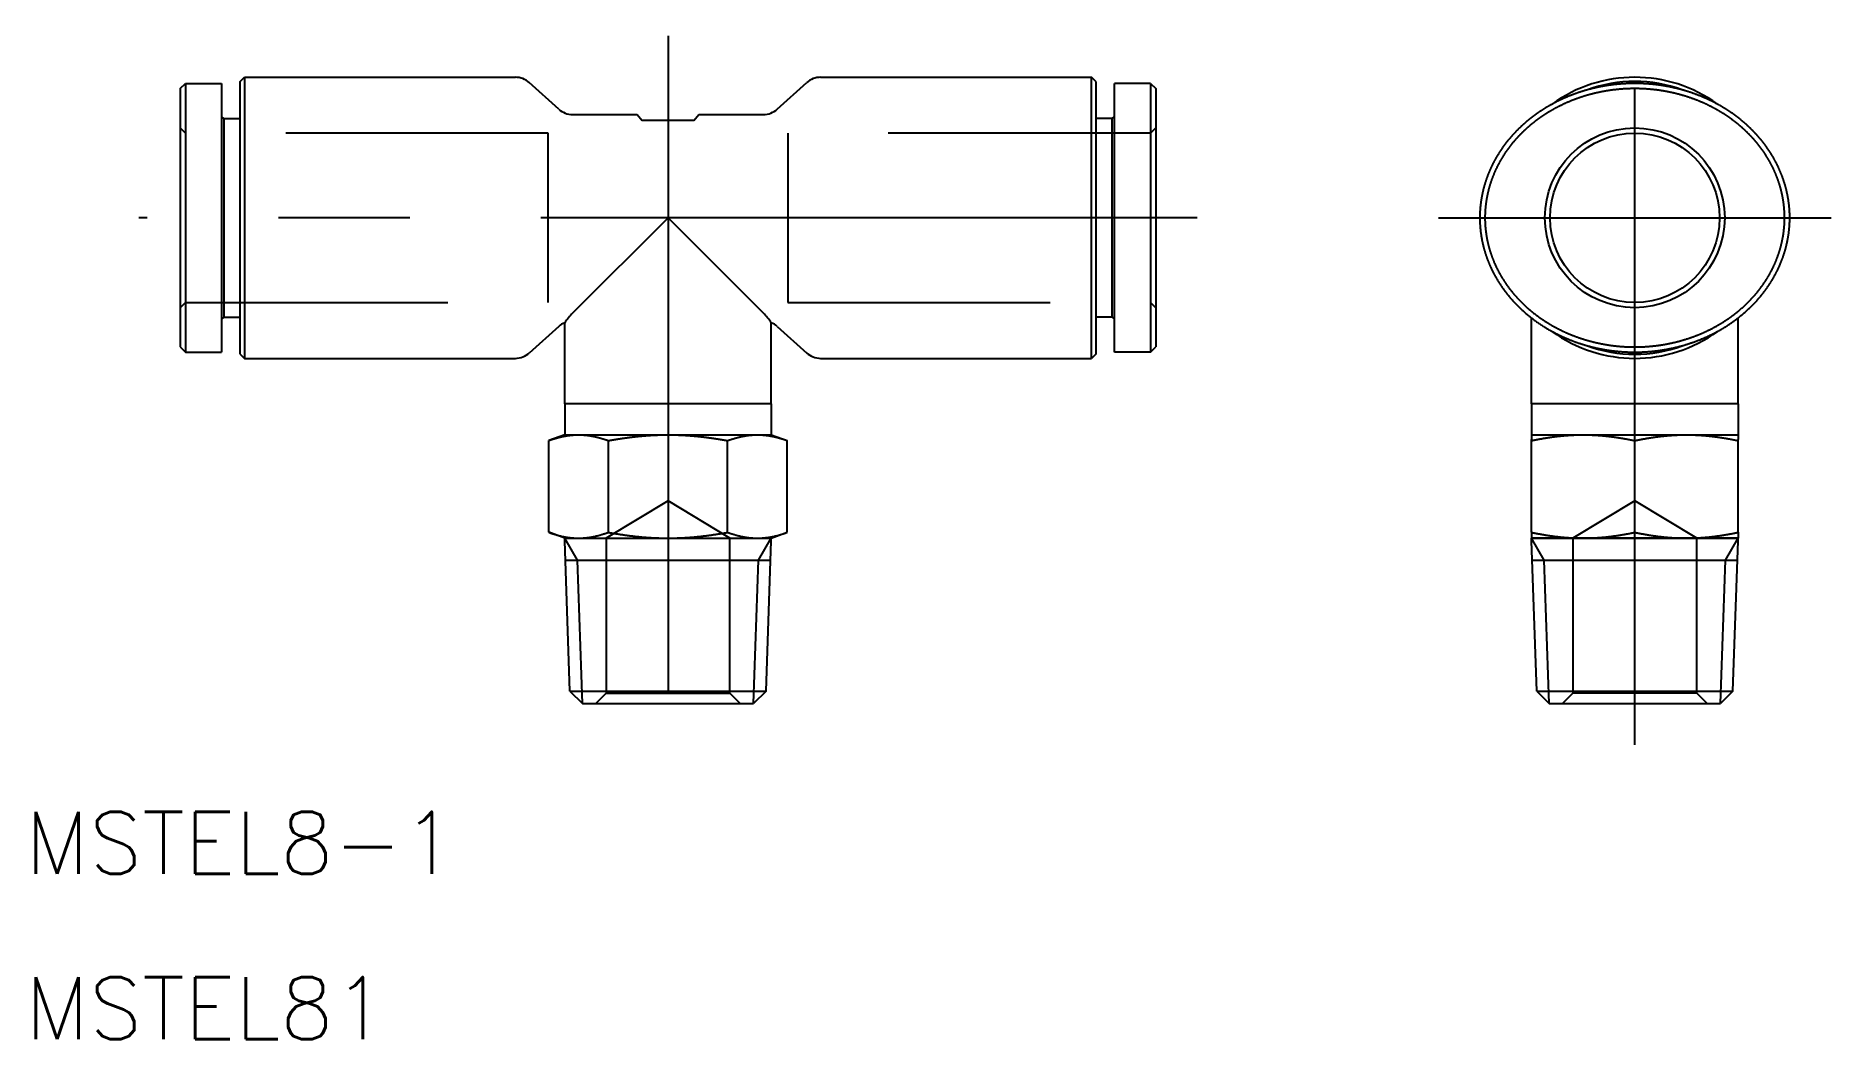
# Model space of a CAD drawing. Extents: x -30.6 to 56.3, y -39.7 to 8.8.
import ezdxf

# ---------------------------------------------------------------- set-up
doc = ezdxf.new("R2010")
doc.units = 0
doc.linetypes.add('CENTER', pattern=[50.8, 31.75, -6.35, 6.35, -6.35])
doc.linetypes.add('DASHED', pattern=[19.05, 12.7, -6.35])
doc.layers.get('0').update_dxf_attribs({"linetype": 'CONTINUOUS'})
doc.layers.add('CENTER', color=1, linetype='CENTER')
doc.styles.get("Standard").update_dxf_attribs({"font": 'txt.shx', "height": 3, "bigfont": 'bigfont.shx'})

msp = doc.modelspace()

# ---------------------------------------------------------------- texts
at = {"color": 7, "linetype": 'CONTINUOUS'}
for s, p in [('MSTEL8-1', (-31.101, -31.737)), ('MSTEL81', (-31.101, -39.737))]:
    msp.add_text(s, height=3, dxfattribs=at).set_placement(p)

# ---------------------------------------------------------------- linework, layer by layer
at = {"color": 7, "linetype": 'CONTINUOUS'}
for p, q in [((-23.6, 6.25), (-23.35, 6.5)), ((-23.6, 6.25), (-23.6, -6.25)), ((-23.35, 6.5), (-23.35, -6.5)), ((-23.35, 6.5), (-21.6, 6.5)), ((-21.6, 6.5), (-21.6, -6.5)), ((-20.7, 6.6), (-20.5, 6.8)), ((-20.7, -6.6), (-20.7, 6.6)), ((-20.5, 6.8), (-20.5, -6.8)), ((-20.5, 6.8), (-7.384, 6.8)), ((-5.285, 5.257), (-6.715, 6.543)), ((5.285, 5.257), (6.715, 6.543)), ((7.384, 6.8), (20.5, 6.8)), ((20.5, -6.8), (20.5, 6.8)), ((20.7, 6.6), (20.5, 6.8)), ((20.7, 6.6), (20.7, -6.6)), ((21.6, -6.5), (21.6, 6.5)), ((23.35, 6.5), (21.6, 6.5)), ((23.35, 6.5), (23.35, -6.5)), ((23.35, 6.5), (23.6, 6.25)), ((23.6, 6.25), (23.6, -6.25)), ((-21.5, 4.8), (-21.6, 4.9)), ((-21.5, 4.8), (-21.5, -4.8)), ((-21.5, 4.8), (-20.7, 4.8)), ((-4.616, 5), (-1.5, 5)), ((-1.5, 5), (-1.25, 4.7)), ((1.25, 4.7), (-1.25, 4.7)), ((1.25, 4.7), (1.5, 5)), ((1.5, 5), (4.616, 5)), ((21.5, 4.8), (20.7, 4.8)), ((21.5, 4.8), (21.6, 4.9)), ((21.5, -4.8), (21.5, 4.8)), ((0, 0), (-4.616, -4.616)), ((4.616, -4.616), (0, 0)), ((-21.5, -4.8), (-21.6, -4.9)), ((-21.5, -4.8), (-20.7, -4.8)), ((-5, -9), (-5, -5.077)), ((5, -9), (5, -5.077)), ((21.5, -4.8), (20.7, -4.8)), ((21.5, -4.8), (21.6, -4.9)), ((41.782, -9), (41.782, -4.845)), ((51.782, -9), (51.782, -4.845)), ((-5.285, -5.257), (-6.715, -6.543)), ((5.285, -5.257), (6.715, -6.543)), ((-23.6, -6.25), (-23.35, -6.5)), ((-23.35, -6.5), (-21.6, -6.5)), ((-20.7, -6.6), (-20.5, -6.8)), ((-20.5, -6.8), (-7.384, -6.8)), ((7.384, -6.8), (20.5, -6.8)), ((20.7, -6.6), (20.5, -6.8)), ((23.35, -6.5), (21.6, -6.5)), ((23.35, -6.5), (23.6, -6.25)), ((-4.33, -9), (-5, -9)), ((-5, -9), (-5, -10.5)), ((0, -9), (-4.33, -9)), ((4.33, -9), (0, -9)), ((5, -9), (4.33, -9)), ((5, -9), (5, -10.5)), ((44.282, -9), (41.782, -9)), ((41.782, -9), (41.782, -10.5)), ((49.282, -9), (44.282, -9)), ((51.782, -9), (49.282, -9)), ((51.782, -9), (51.782, -10.5)), ((-5, -10.5), (-5.774, -10.782)), ((-5.774, -15.218), (-5.774, -10.782)), ((-5, -10.5), (5, -10.5)), ((-2.887, -15.218), (-2.887, -10.782)), ((2.887, -15.218), (2.887, -10.782)), ((5, -10.5), (5.774, -10.782)), ((5.774, -15.218), (5.774, -10.782)), ((41.782, -10.5), (51.782, -10.5)), ((41.782, -10.5), (41.782, -10.727)), ((41.782, -15.218), (41.782, -10.727)), ((46.782, -15.218), (46.782, -10.727)), ((51.782, -10.5), (51.782, -10.727)), ((51.782, -15.218), (51.782, -10.727)), ((-5, -15.5), (-5.774, -15.218)), ((-5, -15.635), (-5, -15.5)), ((-5, -15.5), (0, -15.5)), ((-4.746, -22.898), (-5, -15.635)), ((0, -15.5), (5, -15.5)), ((4.746, -22.898), (5, -15.635)), ((5, -15.5), (5.774, -15.218)), ((5, -15.635), (5, -15.5)), ((41.782, -15.218), (41.782, -15.5)), ((41.782, -15.5), (44.282, -15.5)), ((51.782, -15.5), (41.782, -15.5)), ((41.782, -15.635), (41.782, -15.5)), ((42.036, -22.898), (41.782, -15.635)), ((44.282, -15.5), (49.282, -15.5)), ((49.282, -15.5), (51.782, -15.5)), ((51.529, -22.898), (51.782, -15.635)), ((51.782, -15.218), (51.782, -15.5)), ((51.782, -15.635), (51.782, -15.5)), ((-4.968, -16.562), (4.967, -16.562)), ((41.815, -16.562), (51.749, -16.562)), ((-4.746, -22.898), (4.746, -22.898)), ((-4.746, -22.898), (-4.144, -23.5)), ((4.746, -22.898), (4.144, -23.5)), ((42.036, -22.898), (51.529, -22.898)), ((42.036, -22.898), (42.638, -23.5)), ((51.529, -22.898), (50.927, -23.5)), ((-4.144, -23.5), (4.144, -23.5)), ((42.638, -23.5), (50.927, -23.5))]:
    msp.add_line(p, q, dxfattribs=at)
at = {"color": 3, "linetype": 'DASHED'}
for p, q in [((-23.35, 4.1), (-23.6, 4.35)), ((23.6, 4.35), (23.35, 4.1)), ((-5.8, 4.1), (-23.35, 4.1)), ((-5.8, -4.1), (-5.8, 4.1)), ((5.8, 4.1), (5.8, -4.1)), ((23.35, 4.1), (5.8, 4.1)), ((-23.6, -4.35), (-23.35, -4.1)), ((-23.35, -4.1), (-5.8, -4.1)), ((5.8, -4.1), (23.35, -4.1)), ((23.35, -4.1), (23.6, -4.35)), ((0, -13.697), (-3, -15.5)), ((3, -15.5), (0, -13.697)), ((46.782, -13.697), (43.782, -15.5)), ((49.782, -15.5), (46.782, -13.697)), ((-3, -15.5), (-3, -23)), ((3, -23), (3, -15.5)), ((43.782, -15.5), (43.782, -23)), ((49.782, -15.5), (43.782, -15.5)), ((49.782, -23), (49.782, -15.5)), ((-3.5, -23.5), (-3, -23)), ((-3, -23), (3, -23)), ((3, -23), (3.5, -23.5)), ((43.282, -23.5), (43.782, -23)), ((49.782, -23), (43.782, -23)), ((49.782, -23), (50.282, -23.5))]:
    msp.add_line(p, q, dxfattribs=at)
at = {"color": 3, "linetype": 'CONTINUOUS'}
for p, q in [((-4.387, -16.562), (-5, -15.5)), ((4.387, -16.562), (5, -15.5)), ((42.396, -16.562), (41.782, -15.5)), ((51.169, -16.562), (51.782, -15.5)), ((-4.144, -23.5), (-4.387, -16.562)), ((4.144, -23.5), (4.387, -16.562)), ((42.638, -23.5), (42.396, -16.562)), ((50.927, -23.5), (51.169, -16.562))]:
    msp.add_line(p, q, dxfattribs=at)
at = {"color": 7}
for points in [[(46.782, -6.5, 0), (46.796, -6.5, 0), (46.809, -6.5, 0), (46.823, -6.5, 0), (46.836, -6.5, 0), (46.85, -6.5, 0), (46.863, -6.5, 0), (46.877, -6.5, 0), (46.89, -6.499, 0), (46.904, -6.499, 0), (46.917, -6.499, 0), (46.931, -6.499, 0), (46.944, -6.499, 0), (46.958, -6.498, 0), (46.971, -6.498, 0), (46.985, -6.498, 0), (46.998, -6.497, 0), (47.012, -6.497, 0), (47.025, -6.497, 0), (47.039, -6.496, 0), (47.052, -6.496, 0), (47.066, -6.495, 0), (47.079, -6.495, 0), (47.093, -6.495, 0), (47.106, -6.494, 0), (47.12, -6.494, 0), (47.133, -6.493, 0), (47.147, -6.492, 0), (47.161, -6.492, 0), (47.174, -6.491, 0), (47.188, -6.491, 0), (47.202, -6.49, 0), (47.215, -6.489, 0), (47.229, -6.489, 0), (47.243, -6.488, 0), (47.256, -6.487, 0), (47.27, -6.486, 0), (47.284, -6.486, 0), (47.298, -6.485, 0), (47.311, -6.484, 0), (47.325, -6.483, 0), (47.339, -6.482, 0), (47.353, -6.481, 0), (47.367, -6.48, 0), (47.381, -6.479, 0), (47.395, -6.478, 0), (47.409, -6.477, 0), (47.423, -6.476, 0), (47.437, -6.475, 0), (47.451, -6.474, 0), (47.465, -6.473, 0), (47.479, -6.472, 0), (47.493, -6.471, 0), (47.507, -6.47, 0), (47.522, -6.468, 0), (47.536, -6.467, 0), (47.55, -6.466, 0), (47.564, -6.465, 0), (47.579, -6.463, 0), (47.593, -6.462, 0), (47.608, -6.461, 0), (47.622, -6.459, 0), (47.637, -6.458, 0), (47.651, -6.456, 0), (47.666, -6.455, 0), (47.681, -6.453, 0), (47.695, -6.452, 0), (47.71, -6.45, 0), (47.725, -6.448, 0), (47.739, -6.447, 0), (47.754, -6.445, 0), (47.769, -6.443, 0), (47.784, -6.442, 0), (47.799, -6.44, 0), (47.814, -6.438, 0), (47.83, -6.436, 0), (47.845, -6.434, 0), (47.86, -6.433, 0), (47.875, -6.431, 0), (47.891, -6.429, 0), (47.906, -6.427, 0), (47.922, -6.425, 0), (47.937, -6.422, 0), (47.953, -6.42, 0), (47.968, -6.418, 0), (47.984, -6.416, 0), (48, -6.414, 0), (48.016, -6.412, 0), (48.031, -6.409, 0), (48.047, -6.407, 0), (48.063, -6.404, 0), (48.08, -6.402, 0), (48.096, -6.4, 0), (48.112, -6.397, 0), (48.128, -6.394, 0), (48.145, -6.392, 0), (48.161, -6.389, 0), (48.178, -6.387, 0), (48.194, -6.384, 0), (48.211, -6.381, 0), (48.227, -6.378, 0), (48.244, -6.375, 0), (48.261, -6.372, 0), (48.278, -6.369, 0), (48.295, -6.366, 0), (48.312, -6.363, 0), (48.329, -6.36, 0), (48.346, -6.357, 0), (48.363, -6.354, 0), (48.381, -6.351, 0), (48.398, -6.347, 0), (48.415, -6.344, 0), (48.433, -6.341, 0), (48.45, -6.337, 0), (48.468, -6.334, 0), (48.486, -6.33, 0), (48.503, -6.327, 0), (48.521, -6.323, 0), (48.539, -6.319, 0), (48.557, -6.315, 0), (48.575, -6.312, 0), (48.593, -6.308, 0), (48.611, -6.304, 0), (48.629, -6.3, 0), (48.647, -6.296, 0), (48.665, -6.292, 0), (48.683, -6.288, 0), (48.701, -6.284, 0), (48.72, -6.279, 0), (48.738, -6.275, 0), (48.756, -6.271, 0), (48.775, -6.266, 0), (48.793, -6.262, 0), (48.812, -6.257, 0), (48.83, -6.253, 0), (48.849, -6.248, 0), (48.867, -6.243, 0), (48.886, -6.239, 0), (48.905, -6.234, 0), (48.924, -6.229, 0), (48.943, -6.224, 0), (48.961, -6.219, 0), (48.98, -6.214, 0), (48.999, -6.209, 0), (49.018, -6.204, 0), (49.037, -6.199, 0), (49.056, -6.194, 0), (49.075, -6.188, 0), (49.094, -6.183, 0), (49.113, -6.178, 0), (49.132, -6.172, 0), (49.151, -6.167, 0), (49.171, -6.161, 0), (49.19, -6.155, 0), (49.209, -6.15, 0), (49.228, -6.144, 0), (49.248, -6.138, 0), (49.267, -6.132, 0), (49.286, -6.126, 0), (49.306, -6.12, 0), (49.325, -6.114, 0), (49.345, -6.108, 0), (49.364, -6.102, 0), (49.384, -6.096, 0), (49.403, -6.09, 0), (49.423, -6.083, 0), (49.442, -6.077, 0), (49.462, -6.07, 0), (49.481, -6.064, 0), (49.501, -6.057, 0), (49.521, -6.051, 0), (49.541, -6.044, 0), (49.56, -6.037, 0), (49.58, -6.03, 0), (49.6, -6.024, 0), (49.619, -6.017, 0), (49.639, -6.01, 0), (49.659, -6.003, 0), (49.679, -5.995, 0), (49.698, -5.988, 0), (49.718, -5.981, 0), (49.738, -5.974, 0), (49.758, -5.966, 0), (49.778, -5.959, 0), (49.797, -5.951, 0), (49.817, -5.944, 0), (49.837, -5.936, 0), (49.857, -5.928, 0), (49.877, -5.921, 0), (49.897, -5.913, 0), (49.917, -5.905, 0), (49.937, -5.897, 0), (49.957, -5.889, 0), (49.977, -5.881, 0), (49.996, -5.873, 0), (50.016, -5.864, 0), (50.036, -5.856, 0), (50.056, -5.848, 0), (50.076, -5.839, 0), (50.096, -5.831, 0), (50.116, -5.822, 0), (50.136, -5.814, 0), (50.156, -5.805, 0), (50.176, -5.796, 0), (50.196, -5.788, 0), (50.216, -5.779, 0), (50.236, -5.77, 0), (50.256, -5.761, 0), (50.276, -5.752, 0), (50.296, -5.743, 0), (50.316, -5.733, 0), (50.336, -5.724, 0), (50.355, -5.715, 0), (50.376, -5.705, 0), (50.395, -5.696, 0), (50.415, -5.686, 0), (50.435, -5.677, 0), (50.455, -5.667, 0), (50.475, -5.657, 0), (50.495, -5.647, 0), (50.515, -5.638, 0), (50.535, -5.628, 0), (50.555, -5.618, 0), (50.575, -5.607, 0), (50.595, -5.597, 0), (50.615, -5.587, 0), (50.635, -5.577, 0), (50.654, -5.566, 0), (50.674, -5.556, 0), (50.694, -5.546, 0), (50.714, -5.535, 0), (50.734, -5.524, 0), (50.754, -5.514, 0), (50.774, -5.503, 0), (50.794, -5.492, 0), (50.813, -5.481, 0), (50.833, -5.47, 0), (50.853, -5.459, 0), (50.873, -5.448, 0), (50.892, -5.437, 0), (50.912, -5.426, 0), (50.932, -5.414, 0), (50.952, -5.403, 0), (50.971, -5.391, 0), (50.991, -5.38, 0), (51.011, -5.368, 0), (51.03, -5.357, 0), (51.05, -5.345, 0), (51.069, -5.333, 0), (51.089, -5.321, 0), (51.109, -5.309, 0), (51.128, -5.297, 0), (51.148, -5.285, 0), (51.167, -5.273, 0), (51.187, -5.261, 0), (51.206, -5.249, 0), (51.225, -5.236, 0), (51.245, -5.224, 0), (51.264, -5.212, 0), (51.284, -5.199, 0), (51.303, -5.186, 0), (51.322, -5.174, 0), (51.341, -5.161, 0), (51.361, -5.148, 0), (51.38, -5.135, 0), (51.399, -5.122, 0), (51.418, -5.109, 0), (51.437, -5.096, 0), (51.456, -5.083, 0), (51.475, -5.07, 0), (51.495, -5.057, 0), (51.514, -5.043, 0), (51.532, -5.03, 0), (51.551, -5.017, 0), (51.57, -5.003, 0), (51.589, -4.989, 0), (51.608, -4.976, 0), (51.627, -4.962, 0), (51.645, -4.948, 0), (51.664, -4.934, 0), (51.683, -4.92, 0), (51.702, -4.906, 0), (51.72, -4.892, 0), (51.739, -4.878, 0), (51.757, -4.864, 0), (51.776, -4.85, 0), (51.794, -4.835, 0), (51.813, -4.821, 0), (51.831, -4.807, 0), (51.849, -4.792, 0), (51.867, -4.777, 0), (51.886, -4.763, 0), (51.904, -4.748, 0), (51.922, -4.733, 0), (51.94, -4.719, 0), (51.958, -4.704, 0), (51.976, -4.689, 0), (51.994, -4.674, 0), (52.012, -4.659, 0), (52.03, -4.644, 0), (52.048, -4.628, 0), (52.065, -4.613, 0), (52.083, -4.598, 0), (52.101, -4.583, 0), (52.118, -4.567, 0), (52.136, -4.552, 0), (52.154, -4.536, 0), (52.171, -4.521, 0), (52.188, -4.505, 0), (52.206, -4.489, 0), (52.223, -4.474, 0), (52.24, -4.458, 0), (52.257, -4.442, 0), (52.275, -4.426, 0), (52.292, -4.41, 0), (52.309, -4.394, 0), (52.326, -4.378, 0), (52.343, -4.362, 0), (52.359, -4.346, 0), (52.376, -4.33, 0), (52.393, -4.313, 0), (52.41, -4.297, 0), (52.426, -4.28, 0), (52.443, -4.264, 0), (52.459, -4.248, 0), (52.476, -4.231, 0), (52.492, -4.214, 0), (52.508, -4.198, 0), (52.525, -4.181, 0), (52.541, -4.164, 0), (52.557, -4.148, 0), (52.573, -4.131, 0), (52.589, -4.114, 0), (52.605, -4.097, 0), (52.621, -4.08, 0), (52.636, -4.063, 0), (52.652, -4.046, 0), (52.668, -4.029, 0), (52.684, -4.012, 0), (52.699, -3.994, 0), (52.714, -3.977, 0), (52.73, -3.96, 0), (52.745, -3.942, 0), (52.76, -3.925, 0), (52.776, -3.908, 0), (52.791, -3.89, 0), (52.806, -3.873, 0), (52.821, -3.855, 0), (52.836, -3.837, 0), (52.85, -3.82, 0), (52.865, -3.802, 0), (52.88, -3.784, 0), (52.894, -3.767, 0), (52.909, -3.749, 0), (52.923, -3.731, 0), (52.938, -3.713, 0), (52.952, -3.695, 0), (52.966, -3.677, 0), (52.98, -3.659, 0), (52.995, -3.641, 0), (53.009, -3.623, 0), (53.023, -3.605, 0), (53.036, -3.587, 0), (53.05, -3.569, 0), (53.064, -3.551, 0), (53.078, -3.533, 0), (53.091, -3.514, 0), (53.105, -3.496, 0), (53.118, -3.478, 0), (53.132, -3.459, 0), (53.145, -3.441, 0), (53.158, -3.423, 0), (53.171, -3.404, 0), (53.184, -3.386, 0), (53.197, -3.367, 0), (53.21, -3.349, 0), (53.223, -3.33, 0), (53.236, -3.312, 0), (53.248, -3.293, 0), (53.261, -3.274, 0), (53.273, -3.256, 0), (53.286, -3.237, 0), (53.298, -3.218, 0), (53.31, -3.2, 0), (53.323, -3.181, 0), (53.335, -3.162, 0), (53.347, -3.143, 0), (53.359, -3.124, 0), (53.371, -3.106, 0), (53.383, -3.087, 0), (53.394, -3.068, 0), (53.406, -3.049, 0), (53.417, -3.03, 0), (53.429, -3.011, 0), (53.44, -2.992, 0), (53.452, -2.973, 0), (53.463, -2.954, 0), (53.474, -2.935, 0), (53.485, -2.916, 0), (53.496, -2.897, 0), (53.507, -2.878, 0), (53.518, -2.859, 0), (53.529, -2.839, 0), (53.539, -2.82, 0), (53.55, -2.801, 0), (53.561, -2.782, 0), (53.571, -2.763, 0), (53.581, -2.743, 0), (53.592, -2.724, 0), (53.602, -2.705, 0), (53.612, -2.685, 0), (53.622, -2.666, 0), (53.632, -2.647, 0), (53.642, -2.627, 0), (53.652, -2.608, 0), (53.662, -2.589, 0), (53.672, -2.569, 0), (53.681, -2.55, 0), (53.691, -2.53, 0), (53.7, -2.511, 0), (53.709, -2.491, 0), (53.719, -2.472, 0), (53.728, -2.452, 0), (53.737, -2.433, 0), (53.746, -2.413, 0), (53.755, -2.394, 0), (53.764, -2.374, 0), (53.773, -2.354, 0), (53.782, -2.335, 0), (53.79, -2.315, 0), (53.799, -2.295, 0), (53.807, -2.276, 0), (53.816, -2.256, 0), (53.824, -2.236, 0), (53.833, -2.217, 0), (53.841, -2.197, 0), (53.849, -2.177, 0), (53.857, -2.157, 0), (53.865, -2.138, 0), (53.873, -2.118, 0), (53.881, -2.098, 0), (53.889, -2.078, 0), (53.896, -2.058, 0), (53.904, -2.039, 0), (53.911, -2.019, 0), (53.919, -1.999, 0), (53.926, -1.979, 0), (53.933, -1.959, 0), (53.941, -1.939, 0), (53.948, -1.919, 0), (53.955, -1.899, 0), (53.962, -1.88, 0), (53.969, -1.86, 0), (53.975, -1.84, 0), (53.982, -1.82, 0), (53.989, -1.8, 0), (53.996, -1.78, 0), (54.002, -1.76, 0), (54.009, -1.74, 0), (54.015, -1.72, 0), (54.021, -1.7, 0), (54.028, -1.68, 0), (54.034, -1.66, 0), (54.04, -1.639, 0), (54.046, -1.619, 0), (54.052, -1.599, 0), (54.057, -1.579, 0), (54.063, -1.559, 0), (54.069, -1.539, 0), (54.075, -1.519, 0), (54.08, -1.499, 0), (54.086, -1.479, 0), (54.091, -1.459, 0), (54.096, -1.438, 0), (54.102, -1.418, 0), (54.107, -1.398, 0), (54.112, -1.378, 0), (54.117, -1.358, 0), (54.122, -1.338, 0), (54.127, -1.317, 0), (54.131, -1.297, 0), (54.136, -1.277, 0), (54.141, -1.257, 0), (54.145, -1.236, 0), (54.15, -1.216, 0), (54.154, -1.196, 0), (54.158, -1.176, 0), (54.163, -1.156, 0), (54.167, -1.135, 0), (54.171, -1.115, 0), (54.175, -1.095, 0), (54.179, -1.074, 0), (54.183, -1.054, 0), (54.187, -1.034, 0), (54.19, -1.014, 0), (54.194, -0.993, 0), (54.198, -0.973, 0), (54.201, -0.953, 0), (54.205, -0.932, 0), (54.208, -0.912, 0), (54.211, -0.892, 0), (54.215, -0.871, 0), (54.218, -0.851, 0), (54.221, -0.831, 0), (54.224, -0.81, 0), (54.227, -0.79, 0), (54.229, -0.77, 0), (54.232, -0.749, 0), (54.235, -0.729, 0), (54.237, -0.709, 0), (54.24, -0.688, 0), (54.242, -0.668, 0), (54.245, -0.648, 0), (54.247, -0.627, 0), (54.249, -0.607, 0), (54.252, -0.587, 0), (54.254, -0.566, 0), (54.256, -0.546, 0), (54.258, -0.525, 0), (54.26, -0.505, 0), (54.261, -0.485, 0), (54.263, -0.464, 0), (54.265, -0.444, 0), (54.266, -0.423, 0), (54.268, -0.403, 0), (54.269, -0.383, 0), (54.27, -0.362, 0), (54.272, -0.342, 0), (54.273, -0.321, 0), (54.274, -0.301, 0), (54.275, -0.281, 0), (54.276, -0.26, 0), (54.277, -0.24, 0), (54.278, -0.219, 0), (54.279, -0.199, 0), (54.279, -0.179, 0), (54.28, -0.158, 0), (54.281, -0.138, 0), (54.281, -0.117, 0), (54.281, -0.097, 0), (54.282, -0.076, 0), (54.282, -0.056, 0), (54.282, -0.036, 0), (54.282, -0.015, 0), (54.282, 0.005, 0), (54.282, 0.026, 0), (54.282, 0.046, 0), (54.282, 0.067, 0), (54.282, 0.087, 0), (54.281, 0.107, 0), (54.281, 0.128, 0), (54.28, 0.148, 0), (54.28, 0.169, 0), (54.279, 0.189, 0), (54.278, 0.209, 0), (54.278, 0.23, 0), (54.277, 0.25, 0), (54.276, 0.271, 0), (54.275, 0.291, 0), (54.274, 0.311, 0), (54.272, 0.332, 0), (54.271, 0.352, 0), (54.27, 0.372, 0), (54.269, 0.393, 0), (54.267, 0.413, 0), (54.266, 0.434, 0), (54.264, 0.454, 0), (54.262, 0.474, 0), (54.26, 0.495, 0), (54.259, 0.515, 0), (54.257, 0.535, 0), (54.255, 0.556, 0), (54.253, 0.576, 0), (54.251, 0.596, 0), (54.248, 0.617, 0), (54.246, 0.637, 0), (54.244, 0.657, 0), (54.241, 0.677, 0), (54.239, 0.698, 0), (54.236, 0.718, 0), (54.234, 0.738, 0), (54.231, 0.759, 0), (54.228, 0.779, 0), (54.225, 0.799, 0), (54.222, 0.819, 0), (54.219, 0.84, 0), (54.216, 0.86, 0), (54.213, 0.88, 0), (54.21, 0.9, 0), (54.207, 0.92, 0), (54.203, 0.941, 0), (54.2, 0.961, 0), (54.196, 0.981, 0), (54.193, 1.001, 0), (54.189, 1.021, 0), (54.185, 1.041, 0), (54.181, 1.061, 0), (54.178, 1.082, 0), (54.174, 1.102, 0), (54.17, 1.122, 0), (54.166, 1.142, 0), (54.161, 1.162, 0), (54.157, 1.182, 0), (54.153, 1.202, 0), (54.148, 1.222, 0), (54.144, 1.242, 0), (54.139, 1.262, 0), (54.135, 1.282, 0), (54.13, 1.302, 0), (54.125, 1.322, 0), (54.121, 1.342, 0), (54.116, 1.361, 0), (54.111, 1.381, 0), (54.106, 1.401, 0), (54.101, 1.421, 0), (54.096, 1.441, 0), (54.09, 1.461, 0), (54.085, 1.481, 0), (54.08, 1.5, 0), (54.074, 1.52, 0), (54.069, 1.54, 0), (54.063, 1.56, 0), (54.057, 1.579, 0), (54.052, 1.599, 0), (54.046, 1.619, 0), (54.04, 1.638, 0), (54.034, 1.658, 0), (54.028, 1.677, 0), (54.022, 1.697, 0), (54.016, 1.717, 0), (54.01, 1.736, 0), (54.003, 1.756, 0), (53.997, 1.775, 0), (53.991, 1.795, 0), (53.984, 1.814, 0), (53.978, 1.833, 0), (53.971, 1.853, 0), (53.964, 1.872, 0), (53.958, 1.892, 0), (53.951, 1.911, 0), (53.944, 1.93, 0), (53.937, 1.95, 0), (53.93, 1.969, 0), (53.923, 1.988, 0), (53.916, 2.007, 0), (53.908, 2.026, 0), (53.901, 2.046, 0), (53.894, 2.065, 0), (53.886, 2.084, 0), (53.879, 2.103, 0), (53.871, 2.122, 0), (53.864, 2.141, 0), (53.856, 2.16, 0), (53.848, 2.179, 0), (53.84, 2.198, 0), (53.833, 2.217, 0), (53.825, 2.236, 0), (53.816, 2.255, 0), (53.808, 2.273, 0), (53.8, 2.292, 0), (53.792, 2.311, 0), (53.784, 2.33, 0), (53.776, 2.348, 0), (53.767, 2.367, 0), (53.759, 2.386, 0), (53.75, 2.404, 0), (53.742, 2.423, 0), (53.733, 2.442, 0), (53.724, 2.46, 0), (53.715, 2.479, 0), (53.707, 2.497, 0), (53.698, 2.516, 0), (53.689, 2.534, 0), (53.68, 2.552, 0), (53.671, 2.571, 0), (53.661, 2.589, 0), (53.652, 2.607, 0), (53.643, 2.626, 0), (53.634, 2.644, 0), (53.624, 2.662, 0), (53.615, 2.68, 0), (53.605, 2.698, 0), (53.596, 2.716, 0), (53.586, 2.734, 0), (53.577, 2.752, 0), (53.567, 2.77, 0), (53.557, 2.788, 0), (53.547, 2.806, 0), (53.537, 2.824, 0), (53.527, 2.842, 0), (53.517, 2.86, 0), (53.507, 2.877, 0), (53.497, 2.895, 0), (53.487, 2.913, 0), (53.477, 2.93, 0), (53.466, 2.948, 0), (53.456, 2.966, 0), (53.446, 2.983, 0), (53.435, 3.001, 0), (53.425, 3.018, 0), (53.414, 3.036, 0), (53.403, 3.053, 0), (53.393, 3.07, 0), (53.382, 3.088, 0), (53.371, 3.105, 0), (53.36, 3.122, 0), (53.349, 3.139, 0), (53.338, 3.157, 0), (53.327, 3.174, 0), (53.316, 3.191, 0), (53.305, 3.208, 0), (53.294, 3.225, 0), (53.283, 3.242, 0), (53.272, 3.259, 0), (53.26, 3.276, 0), (53.249, 3.293, 0), (53.237, 3.309, 0), (53.226, 3.326, 0), (53.214, 3.343, 0), (53.203, 3.36, 0), (53.191, 3.376, 0), (53.179, 3.393, 0), (53.168, 3.409, 0), (53.156, 3.426, 0), (53.144, 3.443, 0), (53.132, 3.459, 0), (53.12, 3.475, 0), (53.108, 3.492, 0), (53.096, 3.508, 0), (53.084, 3.524, 0), (53.072, 3.541, 0), (53.06, 3.557, 0), (53.047, 3.573, 0), (53.035, 3.589, 0), (53.023, 3.605, 0), (53.01, 3.621, 0), (52.998, 3.637, 0), (52.986, 3.653, 0), (52.973, 3.669, 0), (52.96, 3.685, 0), (52.948, 3.701, 0), (52.935, 3.717, 0), (52.922, 3.733, 0), (52.91, 3.748, 0), (52.897, 3.764, 0), (52.884, 3.78, 0), (52.871, 3.795, 0), (52.858, 3.811, 0), (52.845, 3.826, 0), (52.832, 3.842, 0), (52.819, 3.857, 0), (52.806, 3.873, 0), (52.792, 3.888, 0), (52.779, 3.903, 0), (52.766, 3.919, 0), (52.753, 3.934, 0), (52.739, 3.949, 0), (52.726, 3.964, 0), (52.712, 3.979, 0), (52.699, 3.994, 0), (52.685, 4.01, 0), (52.672, 4.025, 0), (52.658, 4.039, 0), (52.644, 4.054, 0), (52.631, 4.069, 0), (52.617, 4.084, 0), (52.603, 4.099, 0), (52.589, 4.114, 0), (52.575, 4.128, 0), (52.561, 4.143, 0), (52.547, 4.158, 0), (52.533, 4.172, 0), (52.519, 4.187, 0), (52.505, 4.201, 0), (52.491, 4.216, 0), (52.477, 4.23, 0), (52.462, 4.244, 0), (52.448, 4.259, 0), (52.434, 4.273, 0), (52.419, 4.287, 0), (52.405, 4.301, 0), (52.391, 4.316, 0), (52.376, 4.33, 0), (52.361, 4.344, 0), (52.347, 4.358, 0), (52.332, 4.372, 0), (52.318, 4.386, 0), (52.303, 4.4, 0), (52.288, 4.413, 0), (52.273, 4.427, 0), (52.259, 4.441, 0), (52.244, 4.455, 0), (52.229, 4.468, 0), (52.214, 4.482, 0), (52.199, 4.496, 0), (52.184, 4.509, 0), (52.169, 4.523, 0), (52.154, 4.536, 0), (52.139, 4.55, 0), (52.123, 4.563, 0), (52.108, 4.576, 0), (52.093, 4.59, 0), (52.078, 4.603, 0), (52.062, 4.616, 0), (52.047, 4.629, 0), (52.032, 4.642, 0), (52.016, 4.655, 0), (52.001, 4.668, 0), (51.985, 4.681, 0), (51.97, 4.694, 0), (51.954, 4.707, 0), (51.938, 4.72, 0), (51.923, 4.733, 0), (51.907, 4.746, 0), (51.891, 4.758, 0), (51.876, 4.771, 0), (51.86, 4.784, 0), (51.844, 4.796, 0), (51.828, 4.809, 0), (51.812, 4.821, 0), (51.796, 4.834, 0), (51.78, 4.846, 0), (51.764, 4.859, 0), (51.748, 4.871, 0), (51.732, 4.883, 0), (51.716, 4.896, 0), (51.7, 4.908, 0), (51.684, 4.92, 0), (51.667, 4.932, 0), (51.651, 4.944, 0), (51.635, 4.956, 0), (51.619, 4.968, 0), (51.602, 4.98, 0), (51.586, 4.992, 0), (51.569, 5.004, 0), (51.553, 5.015, 0), (51.537, 5.027, 0), (51.52, 5.039, 0), (51.504, 5.05, 0), (51.487, 5.062, 0), (51.47, 5.074, 0), (51.454, 5.085, 0), (51.437, 5.097, 0), (51.42, 5.108, 0), (51.404, 5.119, 0), (51.387, 5.131, 0), (51.37, 5.142, 0), (51.353, 5.153, 0), (51.336, 5.164, 0), (51.32, 5.176, 0), (51.303, 5.187, 0), (51.286, 5.198, 0), (51.269, 5.209, 0), (51.252, 5.22, 0), (51.235, 5.231, 0), (51.218, 5.241, 0), (51.201, 5.252, 0), (51.184, 5.263, 0), (51.166, 5.274, 0), (51.149, 5.284, 0), (51.132, 5.295, 0), (51.115, 5.306, 0), (51.098, 5.316, 0), (51.08, 5.327, 0), (51.063, 5.337, 0), (51.046, 5.348, 0), (51.028, 5.358, 0), (51.011, 5.368, 0), (50.994, 5.378, 0), (50.976, 5.389, 0), (50.959, 5.399, 0), (50.941, 5.409, 0), (50.924, 5.419, 0), (50.906, 5.429, 0), (50.889, 5.439, 0), (50.871, 5.449, 0), (50.853, 5.459, 0), (50.836, 5.469, 0), (50.818, 5.479, 0), (50.8, 5.488, 0), (50.783, 5.498, 0), (50.765, 5.508, 0), (50.747, 5.517, 0), (50.73, 5.527, 0), (50.712, 5.536, 0), (50.694, 5.546, 0), (50.676, 5.555, 0), (50.658, 5.565, 0), (50.64, 5.574, 0), (50.623, 5.583, 0), (50.605, 5.592, 0), (50.587, 5.602, 0), (50.569, 5.611, 0), (50.551, 5.62, 0), (50.533, 5.629, 0), (50.514, 5.638, 0), (50.496, 5.647, 0), (50.478, 5.656, 0), (50.46, 5.665, 0), (50.442, 5.673, 0), (50.424, 5.682, 0), (50.406, 5.691, 0), (50.388, 5.7, 0), (50.369, 5.708, 0), (50.351, 5.717, 0), (50.333, 5.725, 0), (50.315, 5.734, 0), (50.296, 5.742, 0), (50.278, 5.751, 0), (50.26, 5.759, 0), (50.241, 5.767, 0), (50.223, 5.776, 0), (50.205, 5.784, 0), (50.186, 5.792, 0), (50.168, 5.8, 0), (50.149, 5.808, 0), (50.131, 5.816, 0), (50.112, 5.824, 0), (50.094, 5.832, 0), (50.075, 5.84, 0), (50.057, 5.848, 0), (50.038, 5.855, 0), (50.02, 5.863, 0), (50.001, 5.871, 0), (49.983, 5.878, 0), (49.964, 5.886, 0), (49.945, 5.894, 0), (49.927, 5.901, 0), (49.908, 5.909, 0), (49.889, 5.916, 0), (49.871, 5.923, 0), (49.852, 5.931, 0), (49.833, 5.938, 0), (49.815, 5.945, 0), (49.796, 5.952, 0), (49.777, 5.959, 0), (49.758, 5.966, 0), (49.739, 5.973, 0), (49.721, 5.98, 0), (49.702, 5.987, 0), (49.683, 5.994, 0), (49.664, 6.001, 0), (49.645, 6.008, 0), (49.626, 6.015, 0), (49.607, 6.021, 0), (49.588, 6.028, 0), (49.569, 6.035, 0), (49.55, 6.041, 0), (49.531, 6.048, 0), (49.512, 6.054, 0), (49.493, 6.061, 0), (49.474, 6.067, 0), (49.455, 6.073, 0), (49.436, 6.079, 0), (49.417, 6.086, 0), (49.398, 6.092, 0), (49.379, 6.098, 0), (49.36, 6.104, 0), (49.34, 6.11, 0), (49.321, 6.116, 0), (49.302, 6.122, 0), (49.283, 6.128, 0), (49.264, 6.134, 0), (49.245, 6.14, 0), (49.225, 6.145, 0), (49.206, 6.151, 0), (49.187, 6.157, 0), (49.168, 6.162, 0), (49.148, 6.168, 0), (49.129, 6.174, 0), (49.11, 6.179, 0), (49.09, 6.185, 0), (49.071, 6.19, 0), (49.052, 6.195, 0), (49.032, 6.201, 0), (49.013, 6.206, 0), (48.994, 6.211, 0), (48.974, 6.216, 0), (48.955, 6.221, 0), (48.935, 6.226, 0), (48.916, 6.231, 0), (48.897, 6.236, 0), (48.877, 6.241, 0), (48.858, 6.246, 0), (48.838, 6.251, 0), (48.819, 6.256, 0), (48.799, 6.261, 0), (48.78, 6.265, 0), (48.76, 6.27, 0), (48.741, 6.274, 0), (48.721, 6.279, 0), (48.702, 6.284, 0), (48.682, 6.288, 0), (48.662, 6.292, 0), (48.643, 6.297, 0), (48.623, 6.301, 0), (48.604, 6.305, 0), (48.584, 6.31, 0), (48.565, 6.314, 0), (48.545, 6.318, 0), (48.525, 6.322, 0), (48.505, 6.326, 0), (48.486, 6.33, 0), (48.466, 6.334, 0), (48.447, 6.338, 0), (48.427, 6.342, 0), (48.407, 6.346, 0), (48.388, 6.349, 0), (48.368, 6.353, 0), (48.348, 6.357, 0), (48.328, 6.36, 0), (48.309, 6.364, 0), (48.289, 6.367, 0), (48.269, 6.371, 0), (48.249, 6.374, 0), (48.23, 6.378, 0), (48.21, 6.381, 0), (48.19, 6.384, 0), (48.17, 6.388, 0), (48.15, 6.391, 0), (48.131, 6.394, 0), (48.111, 6.397, 0), (48.091, 6.4, 0), (48.071, 6.403, 0), (48.051, 6.406, 0), (48.031, 6.409, 0), (48.012, 6.412, 0), (47.992, 6.415, 0), (47.972, 6.418, 0), (47.952, 6.42, 0), (47.932, 6.423, 0), (47.912, 6.426, 0), (47.892, 6.428, 0), (47.873, 6.431, 0), (47.853, 6.433, 0), (47.833, 6.436, 0), (47.813, 6.438, 0), (47.793, 6.441, 0), (47.773, 6.443, 0), (47.753, 6.445, 0), (47.733, 6.448, 0), (47.713, 6.45, 0), (47.693, 6.452, 0), (47.673, 6.454, 0), (47.653, 6.456, 0), (47.633, 6.458, 0), (47.613, 6.46, 0), (47.593, 6.462, 0), (47.573, 6.464, 0), (47.553, 6.466, 0), (47.533, 6.467, 0), (47.514, 6.469, 0), (47.493, 6.471, 0), (47.474, 6.472, 0), (47.453, 6.474, 0), (47.434, 6.475, 0), (47.413, 6.477, 0), (47.394, 6.478, 0), (47.373, 6.48, 0), (47.353, 6.481, 0), (47.333, 6.482, 0), (47.313, 6.484, 0), (47.293, 6.485, 0), (47.273, 6.486, 0), (47.253, 6.487, 0), (47.233, 6.488, 0), (47.213, 6.489, 0), (47.193, 6.49, 0), (47.173, 6.491, 0), (47.153, 6.492, 0), (47.133, 6.493, 0), (47.113, 6.494, 0), (47.093, 6.494, 0), (47.073, 6.495, 0), (47.053, 6.496, 0), (47.033, 6.496, 0), (47.013, 6.497, 0), (46.993, 6.497, 0), (46.973, 6.498, 0), (46.953, 6.498, 0), (46.933, 6.499, 0), (46.913, 6.499, 0), (46.892, 6.499, 0), (46.872, 6.5, 0), (46.852, 6.5, 0), (46.832, 6.5, 0), (46.812, 6.5, 0), (46.792, 6.5, 0), (46.772, 6.5, 0), (46.752, 6.5, 0), (46.732, 6.5, 0), (46.712, 6.5, 0), (46.692, 6.5, 0), (46.672, 6.499, 0), (46.652, 6.499, 0), (46.632, 6.499, 0), (46.612, 6.498, 0), (46.592, 6.498, 0), (46.572, 6.497, 0), (46.551, 6.497, 0), (46.532, 6.496, 0), (46.511, 6.496, 0), (46.491, 6.495, 0), (46.471, 6.494, 0), (46.451, 6.494, 0), (46.431, 6.493, 0), (46.411, 6.492, 0), (46.391, 6.491, 0), (46.371, 6.49, 0), (46.351, 6.489, 0), (46.331, 6.488, 0), (46.311, 6.487, 0), (46.291, 6.486, 0), (46.271, 6.485, 0), (46.251, 6.484, 0), (46.231, 6.482, 0), (46.211, 6.481, 0), (46.191, 6.48, 0), (46.171, 6.478, 0), (46.151, 6.477, 0), (46.131, 6.475, 0), (46.111, 6.474, 0), (46.091, 6.472, 0), (46.071, 6.471, 0), (46.051, 6.469, 0), (46.031, 6.467, 0), (46.011, 6.466, 0), (45.991, 6.464, 0), (45.971, 6.462, 0), (45.951, 6.46, 0), (45.931, 6.458, 0), (45.911, 6.456, 0), (45.891, 6.454, 0), (45.871, 6.452, 0), (45.851, 6.45, 0), (45.831, 6.448, 0), (45.811, 6.445, 0), (45.791, 6.443, 0), (45.772, 6.441, 0), (45.752, 6.438, 0), (45.732, 6.436, 0), (45.712, 6.433, 0), (45.692, 6.431, 0), (45.672, 6.428, 0), (45.652, 6.426, 0), (45.632, 6.423, 0), (45.612, 6.42, 0), (45.593, 6.418, 0), (45.573, 6.415, 0), (45.553, 6.412, 0), (45.533, 6.409, 0), (45.513, 6.406, 0), (45.493, 6.403, 0), (45.473, 6.4, 0), (45.454, 6.397, 0), (45.434, 6.394, 0), (45.414, 6.391, 0), (45.394, 6.388, 0), (45.374, 6.384, 0), (45.355, 6.381, 0), (45.335, 6.378, 0), (45.315, 6.374, 0), (45.295, 6.371, 0), (45.276, 6.367, 0), (45.256, 6.364, 0), (45.236, 6.36, 0), (45.216, 6.357, 0), (45.197, 6.353, 0), (45.177, 6.349, 0), (45.157, 6.346, 0), (45.138, 6.342, 0), (45.118, 6.338, 0), (45.098, 6.334, 0), (45.078, 6.33, 0), (45.059, 6.326, 0), (45.039, 6.322, 0), (45.02, 6.318, 0), (45, 6.314, 0), (44.98, 6.31, 0), (44.961, 6.305, 0), (44.941, 6.301, 0), (44.922, 6.297, 0), (44.902, 6.292, 0), (44.882, 6.288, 0), (44.863, 6.284, 0), (44.843, 6.279, 0), (44.824, 6.274, 0), (44.804, 6.27, 0), (44.785, 6.265, 0), (44.765, 6.261, 0), (44.746, 6.256, 0), (44.726, 6.251, 0), (44.707, 6.246, 0), (44.687, 6.241, 0), (44.668, 6.236, 0), (44.648, 6.231, 0), (44.629, 6.226, 0), (44.609, 6.221, 0), (44.59, 6.216, 0), (44.571, 6.211, 0), (44.551, 6.206, 0), (44.532, 6.201, 0), (44.513, 6.195, 0), (44.493, 6.19, 0), (44.474, 6.185, 0), (44.455, 6.179, 0), (44.435, 6.174, 0), (44.416, 6.168, 0), (44.397, 6.162, 0), (44.377, 6.157, 0), (44.358, 6.151, 0), (44.339, 6.145, 0), (44.32, 6.14, 0), (44.301, 6.134, 0), (44.281, 6.128, 0), (44.262, 6.122, 0), (44.243, 6.116, 0), (44.224, 6.11, 0), (44.205, 6.104, 0), (44.186, 6.098, 0), (44.166, 6.092, 0), (44.147, 6.086, 0), (44.128, 6.079, 0), (44.109, 6.073, 0), (44.09, 6.067, 0), (44.071, 6.061, 0), (44.052, 6.054, 0), (44.033, 6.048, 0), (44.014, 6.041, 0), (43.995, 6.035, 0), (43.976, 6.028, 0), (43.957, 6.021, 0), (43.938, 6.015, 0), (43.919, 6.008, 0), (43.901, 6.001, 0), (43.882, 5.994, 0), (43.863, 5.987, 0), (43.844, 5.98, 0), (43.825, 5.973, 0), (43.806, 5.966, 0), (43.787, 5.959, 0), (43.769, 5.952, 0), (43.75, 5.945, 0), (43.731, 5.938, 0), (43.712, 5.931, 0), (43.694, 5.923, 0), (43.675, 5.916, 0), (43.656, 5.909, 0), (43.638, 5.901, 0), (43.619, 5.894, 0), (43.6, 5.886, 0), (43.582, 5.878, 0), (43.563, 5.871, 0), (43.544, 5.863, 0), (43.526, 5.855, 0), (43.507, 5.848, 0), (43.489, 5.84, 0), (43.47, 5.832, 0), (43.452, 5.824, 0), (43.433, 5.816, 0), (43.415, 5.808, 0), (43.396, 5.8, 0), (43.378, 5.792, 0), (43.36, 5.784, 0), (43.341, 5.776, 0), (43.323, 5.767, 0), (43.304, 5.759, 0), (43.286, 5.751, 0), (43.268, 5.742, 0), (43.25, 5.734, 0), (43.231, 5.725, 0), (43.213, 5.717, 0), (43.195, 5.708, 0), (43.177, 5.7, 0), (43.158, 5.691, 0), (43.14, 5.682, 0), (43.122, 5.673, 0), (43.104, 5.665, 0), (43.086, 5.656, 0), (43.068, 5.647, 0), (43.05, 5.638, 0), (43.032, 5.629, 0), (43.014, 5.62, 0), (42.996, 5.611, 0), (42.978, 5.602, 0), (42.96, 5.593, 0), (42.942, 5.583, 0), (42.924, 5.574, 0), (42.906, 5.565, 0), (42.888, 5.555, 0), (42.87, 5.546, 0), (42.853, 5.536, 0), (42.835, 5.527, 0), (42.817, 5.517, 0), (42.799, 5.508, 0), (42.782, 5.498, 0), (42.764, 5.488, 0), (42.746, 5.479, 0), (42.729, 5.469, 0), (42.711, 5.459, 0), (42.693, 5.449, 0), (42.676, 5.439, 0), (42.658, 5.429, 0), (42.641, 5.419, 0), (42.623, 5.409, 0), (42.606, 5.399, 0), (42.588, 5.389, 0), (42.571, 5.379, 0), (42.553, 5.368, 0), (42.536, 5.358, 0), (42.519, 5.348, 0), (42.501, 5.337, 0), (42.484, 5.327, 0), (42.467, 5.316, 0), (42.45, 5.306, 0), (42.432, 5.295, 0), (42.415, 5.284, 0), (42.398, 5.274, 0), (42.381, 5.263, 0), (42.364, 5.252, 0), (42.347, 5.241, 0), (42.33, 5.231, 0), (42.313, 5.22, 0), (42.296, 5.209, 0), (42.279, 5.198, 0), (42.262, 5.187, 0), (42.245, 5.176, 0), (42.228, 5.164, 0), (42.211, 5.153, 0), (42.194, 5.142, 0), (42.178, 5.131, 0), (42.161, 5.119, 0), (42.144, 5.108, 0), (42.127, 5.097, 0), (42.111, 5.085, 0), (42.094, 5.074, 0), (42.077, 5.062, 0), (42.061, 5.05, 0), (42.044, 5.039, 0), (42.028, 5.027, 0), (42.011, 5.015, 0), (41.995, 5.004, 0), (41.978, 4.992, 0), (41.962, 4.98, 0), (41.946, 4.968, 0), (41.929, 4.956, 0), (41.913, 4.944, 0), (41.897, 4.932, 0), (41.881, 4.92, 0), (41.864, 4.908, 0), (41.848, 4.895, 0), (41.832, 4.883, 0), (41.816, 4.871, 0), (41.8, 4.859, 0), (41.784, 4.846, 0), (41.768, 4.834, 0), (41.752, 4.821, 0), (41.736, 4.809, 0), (41.72, 4.796, 0), (41.705, 4.784, 0), (41.689, 4.771, 0), (41.673, 4.758, 0), (41.657, 4.746, 0), (41.642, 4.733, 0), (41.626, 4.72, 0), (41.61, 4.707, 0), (41.595, 4.694, 0), (41.579, 4.681, 0), (41.564, 4.669, 0), (41.548, 4.655, 0), (41.533, 4.642, 0), (41.517, 4.629, 0), (41.502, 4.616, 0), (41.487, 4.603, 0), (41.471, 4.59, 0), (41.456, 4.576, 0), (41.441, 4.563, 0), (41.426, 4.55, 0), (41.411, 4.536, 0), (41.395, 4.523, 0), (41.38, 4.509, 0), (41.365, 4.496, 0), (41.35, 4.482, 0), (41.336, 4.468, 0), (41.321, 4.455, 0), (41.306, 4.441, 0), (41.291, 4.427, 0), (41.276, 4.413, 0), (41.261, 4.4, 0), (41.247, 4.386, 0), (41.232, 4.372, 0), (41.217, 4.358, 0), (41.203, 4.344, 0), (41.188, 4.33, 0), (41.174, 4.316, 0), (41.159, 4.301, 0), (41.145, 4.287, 0), (41.13, 4.273, 0), (41.116, 4.259, 0), (41.102, 4.244, 0), (41.088, 4.23, 0), (41.074, 4.216, 0), (41.059, 4.201, 0), (41.045, 4.187, 0), (41.031, 4.172, 0), (41.017, 4.158, 0), (41.003, 4.143, 0), (40.989, 4.128, 0), (40.975, 4.114, 0), (40.961, 4.099, 0), (40.947, 4.084, 0), (40.934, 4.069, 0), (40.92, 4.054, 0), (40.906, 4.039, 0), (40.893, 4.025, 0), (40.879, 4.01, 0), (40.865, 3.994, 0), (40.852, 3.979, 0), (40.839, 3.964, 0), (40.825, 3.949, 0), (40.812, 3.934, 0), (40.798, 3.919, 0), (40.785, 3.903, 0), (40.772, 3.888, 0), (40.759, 3.873, 0), (40.746, 3.857, 0), (40.733, 3.842, 0), (40.719, 3.826, 0), (40.706, 3.811, 0), (40.693, 3.795, 0), (40.681, 3.78, 0), (40.668, 3.764, 0), (40.655, 3.748, 0), (40.642, 3.733, 0), (40.629, 3.717, 0), (40.617, 3.701, 0), (40.604, 3.685, 0), (40.591, 3.669, 0), (40.579, 3.653, 0), (40.566, 3.637, 0), (40.554, 3.621, 0), (40.542, 3.605, 0), (40.529, 3.589, 0), (40.517, 3.573, 0), (40.505, 3.557, 0), (40.492, 3.541, 0), (40.48, 3.524, 0), (40.468, 3.508, 0), (40.456, 3.492, 0), (40.444, 3.475, 0), (40.432, 3.459, 0), (40.42, 3.442, 0), (40.409, 3.426, 0), (40.397, 3.409, 0), (40.385, 3.393, 0), (40.373, 3.376, 0), (40.362, 3.36, 0), (40.35, 3.343, 0), (40.339, 3.326, 0), (40.327, 3.309, 0), (40.316, 3.292, 0), (40.304, 3.276, 0), (40.293, 3.259, 0), (40.282, 3.242, 0), (40.27, 3.225, 0), (40.259, 3.208, 0), (40.248, 3.191, 0), (40.237, 3.174, 0), (40.226, 3.156, 0), (40.215, 3.139, 0), (40.204, 3.122, 0), (40.193, 3.105, 0), (40.182, 3.088, 0), (40.172, 3.07, 0), (40.161, 3.053, 0), (40.15, 3.035, 0), (40.14, 3.018, 0), (40.129, 3.001, 0), (40.119, 2.983, 0), (40.108, 2.966, 0), (40.098, 2.948, 0), (40.088, 2.93, 0), (40.077, 2.913, 0), (40.067, 2.895, 0), (40.057, 2.877, 0), (40.047, 2.86, 0), (40.037, 2.842, 0), (40.027, 2.824, 0), (40.017, 2.806, 0), (40.007, 2.788, 0), (39.998, 2.77, 0), (39.988, 2.752, 0), (39.978, 2.734, 0), (39.968, 2.716, 0), (39.959, 2.698, 0), (39.949, 2.68, 0), (39.94, 2.662, 0), (39.931, 2.644, 0), (39.921, 2.625, 0), (39.912, 2.607, 0), (39.903, 2.589, 0), (39.894, 2.571, 0), (39.885, 2.552, 0), (39.876, 2.534, 0), (39.867, 2.516, 0), (39.858, 2.497, 0), (39.849, 2.479, 0), (39.84, 2.46, 0), (39.831, 2.442, 0), (39.823, 2.423, 0), (39.814, 2.404, 0), (39.806, 2.386, 0), (39.797, 2.367, 0), (39.789, 2.349, 0), (39.781, 2.33, 0), (39.772, 2.311, 0), (39.764, 2.292, 0), (39.756, 2.273, 0), (39.748, 2.255, 0), (39.74, 2.236, 0), (39.732, 2.217, 0), (39.724, 2.198, 0), (39.716, 2.179, 0), (39.708, 2.16, 0), (39.701, 2.141, 0), (39.693, 2.122, 0), (39.686, 2.103, 0), (39.678, 2.084, 0), (39.671, 2.065, 0), (39.663, 2.046, 0), (39.656, 2.026, 0), (39.649, 2.007, 0), (39.642, 1.988, 0), (39.635, 1.969, 0), (39.627, 1.95, 0), (39.621, 1.93, 0), (39.614, 1.911, 0), (39.607, 1.892, 0), (39.6, 1.872, 0), (39.593, 1.853, 0), (39.587, 1.833, 0), (39.58, 1.814, 0), (39.574, 1.795, 0), (39.567, 1.775, 0), (39.561, 1.756, 0), (39.555, 1.736, 0), (39.548, 1.717, 0), (39.542, 1.697, 0), (39.536, 1.677, 0), (39.53, 1.658, 0), (39.524, 1.638, 0), (39.519, 1.619, 0), (39.513, 1.599, 0), (39.507, 1.579, 0), (39.501, 1.559, 0), (39.496, 1.54, 0), (39.49, 1.52, 0), (39.485, 1.5, 0), (39.479, 1.48, 0), (39.474, 1.461, 0), (39.469, 1.441, 0), (39.464, 1.421, 0), (39.459, 1.401, 0), (39.453, 1.381, 0), (39.449, 1.361, 0), (39.444, 1.342, 0), (39.439, 1.322, 0), (39.434, 1.302, 0), (39.429, 1.282, 0), (39.425, 1.262, 0), (39.42, 1.242, 0), (39.416, 1.222, 0), (39.411, 1.202, 0), (39.407, 1.182, 0), (39.403, 1.162, 0), (39.399, 1.142, 0), (39.395, 1.122, 0), (39.391, 1.102, 0), (39.387, 1.082, 0), (39.383, 1.061, 0), (39.379, 1.041, 0), (39.375, 1.021, 0), (39.372, 1.001, 0), (39.368, 0.981, 0), (39.365, 0.961, 0), (39.361, 0.941, 0), (39.358, 0.92, 0), (39.355, 0.9, 0), (39.351, 0.88, 0), (39.348, 0.86, 0), (39.345, 0.84, 0), (39.342, 0.819, 0), (39.339, 0.799, 0), (39.336, 0.779, 0), (39.334, 0.759, 0), (39.331, 0.738, 0), (39.328, 0.718, 0), (39.326, 0.698, 0), (39.323, 0.678, 0), (39.321, 0.657, 0), (39.318, 0.637, 0), (39.316, 0.617, 0), (39.314, 0.596, 0), (39.312, 0.576, 0), (39.31, 0.556, 0), (39.308, 0.535, 0), (39.306, 0.515, 0), (39.304, 0.495, 0), (39.302, 0.474, 0), (39.3, 0.454, 0), (39.299, 0.434, 0), (39.297, 0.413, 0), (39.296, 0.393, 0), (39.294, 0.372, 0), (39.293, 0.352, 0), (39.292, 0.332, 0), (39.291, 0.311, 0), (39.29, 0.291, 0), (39.289, 0.27, 0), (39.288, 0.25, 0), (39.287, 0.23, 0), (39.286, 0.209, 0), (39.285, 0.189, 0), (39.285, 0.168, 0), (39.284, 0.148, 0), (39.284, 0.128, 0), (39.283, 0.107, 0), (39.283, 0.087, 0), (39.283, 0.066, 0), (39.282, 0.046, 0), (39.282, 0.026, 0), (39.282, 0.005, 0), (39.282, -0.015, 0), (39.282, -0.036, 0), (39.282, -0.056, 0), (39.283, -0.077, 0), (39.283, -0.097, 0), (39.283, -0.117, 0), (39.284, -0.138, 0), (39.284, -0.158, 0), (39.285, -0.179, 0), (39.286, -0.199, 0), (39.286, -0.219, 0), (39.287, -0.24, 0), (39.288, -0.26, 0), (39.289, -0.281, 0), (39.29, -0.301, 0), (39.291, -0.321, 0), (39.293, -0.342, 0), (39.294, -0.362, 0), (39.295, -0.383, 0), (39.297, -0.403, 0), (39.298, -0.423, 0), (39.3, -0.444, 0), (39.301, -0.464, 0), (39.303, -0.485, 0), (39.305, -0.505, 0), (39.307, -0.525, 0), (39.309, -0.546, 0), (39.311, -0.566, 0), (39.313, -0.587, 0), (39.315, -0.607, 0), (39.317, -0.627, 0), (39.319, -0.648, 0), (39.322, -0.668, 0), (39.324, -0.688, 0), (39.327, -0.709, 0), (39.33, -0.729, 0), (39.332, -0.749, 0), (39.335, -0.77, 0), (39.338, -0.79, 0), (39.341, -0.81, 0), (39.344, -0.831, 0), (39.347, -0.851, 0), (39.35, -0.871, 0), (39.353, -0.892, 0), (39.356, -0.912, 0), (39.36, -0.932, 0), (39.363, -0.953, 0), (39.367, -0.973, 0), (39.37, -0.993, 0), (39.374, -1.014, 0), (39.378, -1.034, 0), (39.382, -1.054, 0), (39.385, -1.074, 0), (39.389, -1.095, 0), (39.393, -1.115, 0), (39.397, -1.135, 0), (39.402, -1.156, 0), (39.406, -1.176, 0), (39.41, -1.196, 0), (39.415, -1.216, 0), (39.419, -1.236, 0), (39.424, -1.257, 0), (39.428, -1.277, 0), (39.433, -1.297, 0), (39.438, -1.317, 0), (39.443, -1.337, 0), (39.448, -1.358, 0), (39.453, -1.378, 0), (39.458, -1.398, 0), (39.463, -1.418, 0), (39.468, -1.438, 0), (39.473, -1.459, 0), (39.479, -1.479, 0), (39.484, -1.499, 0), (39.49, -1.519, 0), (39.495, -1.539, 0), (39.501, -1.559, 0), (39.507, -1.579, 0), (39.513, -1.599, 0), (39.519, -1.619, 0), (39.525, -1.639, 0), (39.531, -1.66, 0), (39.537, -1.68, 0), (39.543, -1.7, 0), (39.549, -1.72, 0), (39.556, -1.74, 0), (39.562, -1.76, 0), (39.569, -1.78, 0), (39.575, -1.8, 0), (39.582, -1.82, 0), (39.589, -1.84, 0), (39.596, -1.86, 0), (39.603, -1.88, 0), (39.61, -1.899, 0), (39.617, -1.919, 0), (39.624, -1.939, 0), (39.631, -1.959, 0), (39.638, -1.979, 0), (39.646, -1.999, 0), (39.653, -2.019, 0), (39.661, -2.039, 0), (39.668, -2.059, 0), (39.676, -2.078, 0), (39.684, -2.098, 0), (39.691, -2.118, 0), (39.699, -2.138, 0), (39.707, -2.157, 0), (39.715, -2.177, 0), (39.724, -2.197, 0), (39.732, -2.217, 0), (39.74, -2.236, 0), (39.748, -2.256, 0), (39.757, -2.276, 0), (39.765, -2.295, 0), (39.774, -2.315, 0), (39.783, -2.335, 0), (39.791, -2.354, 0), (39.8, -2.374, 0), (39.809, -2.394, 0), (39.818, -2.413, 0), (39.827, -2.433, 0), (39.836, -2.452, 0), (39.846, -2.472, 0), (39.855, -2.491, 0), (39.864, -2.511, 0), (39.874, -2.53, 0), (39.883, -2.55, 0), (39.893, -2.569, 0), (39.903, -2.589, 0), (39.912, -2.608, 0), (39.922, -2.627, 0), (39.932, -2.647, 0), (39.942, -2.666, 0), (39.952, -2.685, 0), (39.962, -2.705, 0), (39.973, -2.724, 0), (39.983, -2.743, 0), (39.993, -2.763, 0), (40.004, -2.782, 0), (40.014, -2.801, 0), (40.025, -2.82, 0), (40.036, -2.839, 0), (40.046, -2.859, 0), (40.057, -2.878, 0), (40.068, -2.897, 0), (40.079, -2.916, 0), (40.09, -2.935, 0), (40.102, -2.954, 0), (40.113, -2.973, 0), (40.124, -2.992, 0), (40.136, -3.011, 0), (40.147, -3.03, 0), (40.159, -3.049, 0), (40.17, -3.068, 0), (40.182, -3.087, 0), (40.194, -3.106, 0), (40.206, -3.125, 0), (40.218, -3.143, 0), (40.23, -3.162, 0), (40.242, -3.181, 0), (40.254, -3.2, 0), (40.266, -3.219, 0), (40.279, -3.237, 0), (40.291, -3.256, 0), (40.303, -3.275, 0), (40.316, -3.293, 0), (40.329, -3.312, 0), (40.342, -3.33, 0), (40.354, -3.349, 0), (40.367, -3.367, 0), (40.38, -3.386, 0), (40.393, -3.404, 0), (40.406, -3.423, 0), (40.419, -3.441, 0), (40.433, -3.459, 0), (40.446, -3.478, 0), (40.459, -3.496, 0), (40.473, -3.514, 0), (40.487, -3.533, 0), (40.5, -3.551, 0), (40.514, -3.569, 0), (40.528, -3.587, 0), (40.542, -3.605, 0), (40.556, -3.623, 0), (40.569, -3.641, 0), (40.584, -3.659, 0), (40.598, -3.677, 0), (40.612, -3.695, 0), (40.626, -3.713, 0), (40.641, -3.731, 0), (40.655, -3.749, 0), (40.67, -3.767, 0), (40.684, -3.784, 0), (40.699, -3.802, 0), (40.714, -3.82, 0), (40.729, -3.837, 0), (40.744, -3.855, 0), (40.759, -3.873, 0), (40.774, -3.89, 0), (40.789, -3.908, 0), (40.804, -3.925, 0), (40.819, -3.942, 0), (40.835, -3.96, 0), (40.85, -3.977, 0), (40.865, -3.994, 0), (40.881, -4.011, 0), (40.897, -4.029, 0), (40.912, -4.046, 0), (40.928, -4.063, 0), (40.944, -4.08, 0), (40.96, -4.097, 0), (40.975, -4.114, 0), (40.992, -4.131, 0), (41.008, -4.147, 0), (41.024, -4.164, 0), (41.04, -4.181, 0), (41.056, -4.198, 0), (41.072, -4.214, 0), (41.089, -4.231, 0), (41.105, -4.248, 0), (41.122, -4.264, 0), (41.138, -4.28, 0), (41.155, -4.297, 0), (41.172, -4.313, 0), (41.188, -4.329, 0), (41.205, -4.346, 0), (41.222, -4.362, 0), (41.239, -4.378, 0), (41.256, -4.394, 0), (41.273, -4.41, 0), (41.29, -4.426, 0), (41.307, -4.442, 0), (41.324, -4.458, 0), (41.341, -4.474, 0), (41.359, -4.489, 0), (41.376, -4.505, 0), (41.393, -4.521, 0), (41.411, -4.536, 0), (41.428, -4.552, 0), (41.446, -4.567, 0), (41.464, -4.583, 0), (41.481, -4.598, 0), (41.499, -4.613, 0), (41.517, -4.629, 0), (41.534, -4.644, 0), (41.552, -4.659, 0), (41.57, -4.674, 0), (41.588, -4.689, 0), (41.606, -4.704, 0), (41.624, -4.719, 0), (41.642, -4.734, 0), (41.66, -4.748, 0), (41.679, -4.763, 0), (41.697, -4.778, 0), (41.715, -4.792, 0), (41.733, -4.807, 0), (41.752, -4.821, 0), (41.77, -4.835, 0), (41.789, -4.85, 0), (41.807, -4.864, 0), (41.826, -4.878, 0), (41.844, -4.892, 0), (41.863, -4.906, 0), (41.881, -4.92, 0), (41.9, -4.934, 0), (41.919, -4.948, 0), (41.938, -4.962, 0), (41.956, -4.976, 0), (41.975, -4.989, 0), (41.994, -5.003, 0), (42.013, -5.016, 0), (42.032, -5.03, 0), (42.051, -5.043, 0), (42.07, -5.057, 0), (42.089, -5.07, 0), (42.108, -5.083, 0), (42.127, -5.096, 0), (42.146, -5.109, 0), (42.165, -5.122, 0), (42.184, -5.135, 0), (42.204, -5.148, 0), (42.223, -5.161, 0), (42.242, -5.174, 0), (42.261, -5.186, 0), (42.281, -5.199, 0), (42.3, -5.212, 0), (42.32, -5.224, 0), (42.339, -5.236, 0), (42.358, -5.249, 0), (42.378, -5.261, 0), (42.397, -5.273, 0), (42.417, -5.285, 0), (42.436, -5.297, 0), (42.456, -5.309, 0), (42.475, -5.321, 0), (42.495, -5.333, 0), (42.515, -5.345, 0), (42.534, -5.357, 0), (42.554, -5.368, 0), (42.574, -5.38, 0), (42.593, -5.392, 0), (42.613, -5.403, 0), (42.633, -5.414, 0), (42.652, -5.426, 0), (42.672, -5.437, 0), (42.692, -5.448, 0), (42.712, -5.459, 0), (42.731, -5.47, 0), (42.751, -5.481, 0), (42.771, -5.492, 0), (42.791, -5.503, 0), (42.811, -5.514, 0), (42.831, -5.525, 0), (42.85, -5.535, 0), (42.87, -5.546, 0), (42.89, -5.556, 0), (42.91, -5.567, 0), (42.93, -5.577, 0), (42.95, -5.587, 0), (42.97, -5.598, 0), (42.99, -5.608, 0), (43.01, -5.618, 0), (43.029, -5.628, 0), (43.049, -5.638, 0), (43.069, -5.648, 0), (43.089, -5.657, 0), (43.109, -5.667, 0), (43.129, -5.677, 0), (43.149, -5.686, 0), (43.169, -5.696, 0), (43.189, -5.705, 0), (43.209, -5.715, 0), (43.229, -5.724, 0), (43.249, -5.733, 0), (43.269, -5.743, 0), (43.289, -5.752, 0), (43.309, -5.761, 0), (43.329, -5.77, 0), (43.349, -5.779, 0), (43.368, -5.788, 0), (43.388, -5.796, 0), (43.408, -5.805, 0), (43.428, -5.814, 0), (43.448, -5.822, 0), (43.468, -5.831, 0), (43.488, -5.839, 0), (43.508, -5.848, 0), (43.528, -5.856, 0), (43.548, -5.864, 0), (43.568, -5.873, 0), (43.588, -5.881, 0), (43.608, -5.889, 0), (43.627, -5.897, 0), (43.647, -5.905, 0), (43.667, -5.913, 0), (43.687, -5.921, 0), (43.707, -5.928, 0), (43.727, -5.936, 0), (43.747, -5.944, 0), (43.766, -5.951, 0), (43.786, -5.959, 0), (43.806, -5.966, 0), (43.826, -5.974, 0), (43.846, -5.981, 0), (43.865, -5.988, 0), (43.885, -5.995, 0), (43.905, -6.003, 0), (43.925, -6.01, 0), (43.944, -6.017, 0), (43.964, -6.024, 0), (43.984, -6.031, 0), (44.003, -6.037, 0), (44.023, -6.044, 0), (44.043, -6.051, 0), (44.062, -6.058, 0), (44.082, -6.064, 0), (44.102, -6.071, 0), (44.121, -6.077, 0), (44.141, -6.083, 0), (44.16, -6.09, 0), (44.18, -6.096, 0), (44.199, -6.102, 0), (44.219, -6.109, 0), (44.238, -6.115, 0), (44.258, -6.121, 0), (44.277, -6.127, 0), (44.296, -6.133, 0), (44.316, -6.138, 0), (44.335, -6.144, 0), (44.354, -6.15, 0), (44.374, -6.156, 0), (44.393, -6.161, 0), (44.412, -6.167, 0), (44.431, -6.172, 0), (44.45, -6.178, 0), (44.469, -6.183, 0), (44.489, -6.188, 0), (44.508, -6.194, 0), (44.527, -6.199, 0), (44.546, -6.204, 0), (44.565, -6.209, 0), (44.584, -6.214, 0), (44.602, -6.219, 0), (44.621, -6.224, 0), (44.64, -6.229, 0), (44.659, -6.234, 0), (44.678, -6.239, 0), (44.696, -6.243, 0), (44.715, -6.248, 0), (44.733, -6.253, 0), (44.752, -6.257, 0), (44.771, -6.262, 0), (44.789, -6.266, 0), (44.807, -6.27, 0), (44.826, -6.275, 0), (44.844, -6.279, 0), (44.862, -6.283, 0), (44.881, -6.287, 0), (44.899, -6.291, 0), (44.917, -6.296, 0), (44.935, -6.3, 0), (44.953, -6.304, 0), (44.971, -6.307, 0), (44.989, -6.311, 0), (45.007, -6.315, 0), (45.025, -6.319, 0), (45.043, -6.323, 0), (45.061, -6.326, 0), (45.078, -6.33, 0), (45.096, -6.333, 0), (45.114, -6.337, 0), (45.131, -6.34, 0), (45.148, -6.344, 0), (45.166, -6.347, 0), (45.183, -6.35, 0), (45.201, -6.354, 0), (45.218, -6.357, 0), (45.235, -6.36, 0), (45.252, -6.363, 0), (45.269, -6.366, 0), (45.286, -6.369, 0), (45.303, -6.372, 0), (45.32, -6.375, 0), (45.337, -6.378, 0), (45.353, -6.381, 0), (45.37, -6.384, 0), (45.387, -6.386, 0), (45.403, -6.389, 0), (45.42, -6.392, 0), (45.436, -6.394, 0), (45.452, -6.397, 0), (45.469, -6.4, 0), (45.485, -6.402, 0), (45.501, -6.404, 0), (45.517, -6.407, 0), (45.533, -6.409, 0), (45.549, -6.412, 0), (45.565, -6.414, 0), (45.58, -6.416, 0), (45.596, -6.418, 0), (45.612, -6.42, 0), (45.627, -6.423, 0), (45.643, -6.425, 0), (45.658, -6.427, 0), (45.674, -6.429, 0), (45.689, -6.431, 0), (45.704, -6.433, 0), (45.72, -6.435, 0), (45.735, -6.437, 0), (45.75, -6.438, 0), (45.765, -6.44, 0), (45.78, -6.442, 0), (45.795, -6.444, 0), (45.81, -6.446, 0), (45.825, -6.447, 0), (45.84, -6.449, 0), (45.855, -6.451, 0), (45.869, -6.452, 0), (45.884, -6.454, 0), (45.899, -6.455, 0), (45.913, -6.457, 0), (45.928, -6.458, 0), (45.942, -6.46, 0), (45.957, -6.461, 0), (45.971, -6.463, 0), (45.986, -6.464, 0), (46, -6.465, 0), (46.014, -6.467, 0), (46.029, -6.468, 0), (46.043, -6.469, 0), (46.057, -6.47, 0), (46.071, -6.472, 0), (46.086, -6.473, 0), (46.1, -6.474, 0), (46.114, -6.475, 0), (46.128, -6.476, 0), (46.142, -6.477, 0), (46.156, -6.478, 0), (46.17, -6.479, 0), (46.184, -6.48, 0), (46.198, -6.481, 0), (46.212, -6.482, 0), (46.225, -6.483, 0), (46.239, -6.484, 0), (46.253, -6.485, 0), (46.267, -6.486, 0), (46.281, -6.486, 0), (46.294, -6.487, 0), (46.308, -6.488, 0), (46.322, -6.489, 0), (46.336, -6.489, 0), (46.349, -6.49, 0), (46.363, -6.491, 0), (46.377, -6.491, 0), (46.39, -6.492, 0), (46.404, -6.492, 0), (46.417, -6.493, 0), (46.431, -6.493, 0), (46.445, -6.494, 0), (46.458, -6.494, 0), (46.472, -6.495, 0), (46.485, -6.495, 0), (46.499, -6.496, 0), (46.512, -6.496, 0), (46.526, -6.497, 0), (46.539, -6.497, 0), (46.553, -6.497, 0), (46.566, -6.498, 0), (46.58, -6.498, 0), (46.593, -6.498, 0), (46.607, -6.498, 0), (46.62, -6.499, 0), (46.634, -6.499, 0), (46.647, -6.499, 0), (46.661, -6.499, 0), (46.674, -6.499, 0), (46.688, -6.5, 0), (46.701, -6.5, 0), (46.715, -6.5, 0), (46.728, -6.5, 0), (46.742, -6.5, 0), (46.755, -6.5, 0), (46.769, -6.5, 0), (46.782, -6.5, 0)], [(46.782, -6.25, 0), (46.795, -6.25, 0), (46.808, -6.25, 0), (46.822, -6.25, 0), (46.835, -6.25, 0), (46.848, -6.25, 0), (46.861, -6.25, 0), (46.874, -6.25, 0), (46.887, -6.249, 0), (46.9, -6.249, 0), (46.913, -6.249, 0), (46.926, -6.249, 0), (46.94, -6.249, 0), (46.953, -6.248, 0), (46.966, -6.248, 0), (46.979, -6.248, 0), (46.992, -6.247, 0), (47.005, -6.247, 0), (47.018, -6.247, 0), (47.031, -6.246, 0), (47.044, -6.246, 0), (47.057, -6.246, 0), (47.071, -6.245, 0), (47.084, -6.245, 0), (47.097, -6.244, 0), (47.11, -6.244, 0), (47.123, -6.243, 0), (47.136, -6.243, 0), (47.15, -6.242, 0), (47.163, -6.242, 0), (47.176, -6.241, 0), (47.189, -6.24, 0), (47.203, -6.24, 0), (47.216, -6.239, 0), (47.229, -6.238, 0), (47.243, -6.238, 0), (47.256, -6.237, 0), (47.269, -6.236, 0), (47.283, -6.235, 0), (47.296, -6.234, 0), (47.309, -6.234, 0), (47.323, -6.233, 0), (47.336, -6.232, 0), (47.35, -6.231, 0), (47.363, -6.23, 0), (47.377, -6.229, 0), (47.391, -6.228, 0), (47.404, -6.227, 0), (47.418, -6.226, 0), (47.431, -6.225, 0), (47.445, -6.224, 0), (47.459, -6.223, 0), (47.472, -6.222, 0), (47.486, -6.22, 0), (47.5, -6.219, 0), (47.514, -6.218, 0), (47.528, -6.217, 0), (47.542, -6.216, 0), (47.556, -6.214, 0), (47.57, -6.213, 0), (47.584, -6.212, 0), (47.598, -6.21, 0), (47.612, -6.209, 0), (47.626, -6.207, 0), (47.64, -6.206, 0), (47.654, -6.205, 0), (47.669, -6.203, 0), (47.683, -6.202, 0), (47.697, -6.2, 0), (47.712, -6.198, 0), (47.726, -6.197, 0), (47.741, -6.195, 0), (47.755, -6.193, 0), (47.77, -6.192, 0), (47.785, -6.19, 0), (47.799, -6.188, 0), (47.814, -6.186, 0), (47.829, -6.184, 0), (47.844, -6.183, 0), (47.858, -6.181, 0), (47.873, -6.179, 0), (47.889, -6.177, 0), (47.904, -6.175, 0), (47.919, -6.173, 0), (47.934, -6.171, 0), (47.949, -6.168, 0), (47.964, -6.166, 0), (47.98, -6.164, 0), (47.995, -6.162, 0), (48.011, -6.16, 0), (48.026, -6.157, 0), (48.042, -6.155, 0), (48.058, -6.152, 0), (48.073, -6.15, 0), (48.089, -6.148, 0), (48.105, -6.145, 0), (48.121, -6.142, 0), (48.137, -6.14, 0), (48.153, -6.137, 0), (48.169, -6.134, 0), (48.185, -6.132, 0), (48.202, -6.129, 0), (48.218, -6.126, 0), (48.234, -6.123, 0), (48.251, -6.12, 0), (48.267, -6.117, 0), (48.284, -6.114, 0), (48.301, -6.111, 0), (48.317, -6.108, 0), (48.334, -6.105, 0), (48.351, -6.102, 0), (48.368, -6.099, 0), (48.385, -6.095, 0), (48.402, -6.092, 0), (48.419, -6.089, 0), (48.436, -6.085, 0), (48.453, -6.082, 0), (48.47, -6.078, 0), (48.488, -6.074, 0), (48.505, -6.071, 0), (48.522, -6.067, 0), (48.54, -6.063, 0), (48.557, -6.06, 0), (48.575, -6.056, 0), (48.592, -6.052, 0), (48.61, -6.048, 0), (48.628, -6.044, 0), (48.645, -6.04, 0), (48.663, -6.036, 0), (48.681, -6.032, 0), (48.699, -6.027, 0), (48.717, -6.023, 0), (48.735, -6.019, 0), (48.753, -6.014, 0), (48.771, -6.01, 0), (48.789, -6.006, 0), (48.807, -6.001, 0), (48.825, -5.996, 0), (48.843, -5.992, 0), (48.861, -5.987, 0), (48.879, -5.982, 0), (48.898, -5.978, 0), (48.916, -5.973, 0), (48.934, -5.968, 0), (48.953, -5.963, 0), (48.971, -5.958, 0), (48.989, -5.953, 0), (49.008, -5.948, 0), (49.026, -5.942, 0), (49.045, -5.937, 0), (49.064, -5.932, 0), (49.082, -5.927, 0), (49.101, -5.921, 0), (49.12, -5.916, 0), (49.138, -5.91, 0), (49.157, -5.905, 0), (49.176, -5.899, 0), (49.194, -5.893, 0), (49.213, -5.887, 0), (49.232, -5.882, 0), (49.251, -5.876, 0), (49.27, -5.87, 0), (49.288, -5.864, 0), (49.307, -5.858, 0), (49.326, -5.852, 0), (49.345, -5.846, 0), (49.364, -5.839, 0), (49.383, -5.833, 0), (49.402, -5.827, 0), (49.421, -5.82, 0), (49.44, -5.814, 0), (49.459, -5.808, 0), (49.478, -5.801, 0), (49.498, -5.794, 0), (49.517, -5.788, 0), (49.536, -5.781, 0), (49.555, -5.774, 0), (49.574, -5.767, 0), (49.593, -5.76, 0), (49.612, -5.753, 0), (49.632, -5.746, 0), (49.651, -5.739, 0), (49.67, -5.732, 0), (49.689, -5.725, 0), (49.709, -5.718, 0), (49.728, -5.71, 0), (49.747, -5.703, 0), (49.766, -5.695, 0), (49.786, -5.688, 0), (49.805, -5.68, 0), (49.824, -5.673, 0), (49.843, -5.665, 0), (49.863, -5.657, 0), (49.882, -5.649, 0), (49.901, -5.641, 0), (49.921, -5.634, 0), (49.94, -5.626, 0), (49.959, -5.617, 0), (49.979, -5.609, 0), (49.998, -5.601, 0), (50.017, -5.593, 0), (50.037, -5.584, 0), (50.056, -5.576, 0), (50.075, -5.568, 0), (50.095, -5.559, 0), (50.114, -5.55, 0), (50.133, -5.542, 0), (50.153, -5.533, 0), (50.172, -5.524, 0), (50.191, -5.515, 0), (50.211, -5.507, 0), (50.23, -5.498, 0), (50.249, -5.489, 0), (50.269, -5.479, 0), (50.288, -5.47, 0), (50.307, -5.461, 0), (50.327, -5.452, 0), (50.346, -5.442, 0), (50.365, -5.433, 0), (50.385, -5.423, 0), (50.404, -5.414, 0), (50.423, -5.404, 0), (50.442, -5.394, 0), (50.462, -5.385, 0), (50.481, -5.375, 0), (50.5, -5.365, 0), (50.52, -5.355, 0), (50.539, -5.345, 0), (50.558, -5.335, 0), (50.577, -5.325, 0), (50.596, -5.314, 0), (50.616, -5.304, 0), (50.635, -5.294, 0), (50.654, -5.283, 0), (50.673, -5.273, 0), (50.692, -5.262, 0), (50.712, -5.252, 0), (50.731, -5.241, 0), (50.75, -5.23, 0), (50.769, -5.219, 0), (50.788, -5.208, 0), (50.807, -5.198, 0), (50.826, -5.187, 0), (50.845, -5.175, 0), (50.864, -5.164, 0), (50.883, -5.153, 0), (50.902, -5.142, 0), (50.921, -5.131, 0), (50.94, -5.119, 0), (50.959, -5.108, 0), (50.978, -5.096, 0), (50.997, -5.085, 0), (51.016, -5.073, 0), (51.035, -5.061, 0), (51.053, -5.049, 0), (51.072, -5.037, 0), (51.091, -5.026, 0), (51.11, -5.014, 0), (51.129, -5.002, 0), (51.147, -4.989, 0), (51.166, -4.977, 0), (51.185, -4.965, 0), (51.203, -4.953, 0), (51.222, -4.94, 0), (51.24, -4.928, 0), (51.259, -4.915, 0), (51.277, -4.903, 0), (51.296, -4.89, 0), (51.314, -4.878, 0), (51.333, -4.865, 0), (51.351, -4.852, 0), (51.37, -4.839, 0), (51.388, -4.826, 0), (51.406, -4.813, 0), (51.424, -4.8, 0), (51.443, -4.787, 0), (51.461, -4.774, 0), (51.479, -4.76, 0), (51.497, -4.747, 0), (51.515, -4.734, 0), (51.533, -4.72, 0), (51.551, -4.707, 0), (51.569, -4.693, 0), (51.587, -4.679, 0), (51.605, -4.666, 0), (51.623, -4.652, 0), (51.641, -4.638, 0), (51.658, -4.624, 0), (51.676, -4.61, 0), (51.694, -4.596, 0), (51.711, -4.582, 0), (51.729, -4.568, 0), (51.746, -4.554, 0), (51.764, -4.54, 0), (51.782, -4.525, 0), (51.799, -4.511, 0), (51.816, -4.497, 0), (51.834, -4.482, 0), (51.851, -4.468, 0), (51.868, -4.453, 0), (51.885, -4.438, 0), (51.902, -4.424, 0), (51.919, -4.409, 0), (51.937, -4.394, 0), (51.953, -4.379, 0), (51.97, -4.364, 0), (51.987, -4.349, 0), (52.004, -4.334, 0), (52.021, -4.319, 0), (52.038, -4.304, 0), (52.054, -4.289, 0), (52.071, -4.274, 0), (52.088, -4.259, 0), (52.104, -4.243, 0), (52.12, -4.228, 0), (52.137, -4.212, 0), (52.153, -4.197, 0), (52.17, -4.181, 0), (52.186, -4.166, 0), (52.202, -4.15, 0), (52.218, -4.134, 0), (52.234, -4.119, 0), (52.25, -4.103, 0), (52.266, -4.087, 0), (52.282, -4.071, 0), (52.298, -4.055, 0), (52.314, -4.039, 0), (52.329, -4.023, 0), (52.345, -4.007, 0), (52.361, -3.991, 0), (52.376, -3.975, 0), (52.392, -3.959, 0), (52.407, -3.942, 0), (52.422, -3.926, 0), (52.438, -3.91, 0), (52.453, -3.893, 0), (52.468, -3.877, 0), (52.483, -3.86, 0), (52.498, -3.844, 0), (52.513, -3.827, 0), (52.528, -3.811, 0), (52.543, -3.794, 0), (52.557, -3.777, 0), (52.572, -3.76, 0), (52.587, -3.744, 0), (52.601, -3.727, 0), (52.616, -3.71, 0), (52.63, -3.693, 0), (52.645, -3.676, 0), (52.659, -3.659, 0), (52.673, -3.642, 0), (52.687, -3.625, 0), (52.701, -3.608, 0), (52.715, -3.591, 0), (52.729, -3.574, 0), (52.743, -3.557, 0), (52.757, -3.539, 0), (52.77, -3.522, 0), (52.784, -3.505, 0), (52.797, -3.488, 0), (52.811, -3.47, 0), (52.824, -3.453, 0), (52.838, -3.435, 0), (52.851, -3.418, 0), (52.864, -3.401, 0), (52.877, -3.383, 0), (52.89, -3.365, 0), (52.903, -3.348, 0), (52.916, -3.33, 0), (52.929, -3.313, 0), (52.942, -3.295, 0), (52.955, -3.277, 0), (52.967, -3.26, 0), (52.98, -3.242, 0), (52.992, -3.224, 0), (53.005, -3.206, 0), (53.017, -3.188, 0), (53.029, -3.171, 0), (53.041, -3.153, 0), (53.053, -3.135, 0), (53.066, -3.117, 0), (53.078, -3.099, 0), (53.089, -3.081, 0), (53.101, -3.063, 0), (53.113, -3.045, 0), (53.124, -3.027, 0), (53.136, -3.009, 0), (53.148, -2.991, 0), (53.159, -2.973, 0), (53.17, -2.955, 0), (53.182, -2.936, 0), (53.193, -2.918, 0), (53.204, -2.9, 0), (53.215, -2.882, 0), (53.226, -2.864, 0), (53.237, -2.845, 0), (53.248, -2.827, 0), (53.258, -2.809, 0), (53.269, -2.791, 0), (53.279, -2.772, 0), (53.29, -2.754, 0), (53.3, -2.736, 0), (53.311, -2.717, 0), (53.321, -2.699, 0), (53.331, -2.68, 0), (53.341, -2.662, 0), (53.351, -2.643, 0), (53.361, -2.625, 0), (53.371, -2.607, 0), (53.381, -2.588, 0), (53.391, -2.569, 0), (53.4, -2.551, 0), (53.41, -2.532, 0), (53.419, -2.514, 0), (53.429, -2.495, 0), (53.438, -2.477, 0), (53.447, -2.458, 0), (53.457, -2.439, 0), (53.466, -2.421, 0), (53.475, -2.402, 0), (53.484, -2.383, 0), (53.493, -2.365, 0), (53.502, -2.346, 0), (53.511, -2.327, 0), (53.519, -2.308, 0), (53.528, -2.29, 0), (53.536, -2.271, 0), (53.545, -2.252, 0), (53.553, -2.233, 0), (53.562, -2.214, 0), (53.57, -2.196, 0), (53.578, -2.177, 0), (53.586, -2.158, 0), (53.594, -2.139, 0), (53.602, -2.12, 0), (53.61, -2.101, 0), (53.618, -2.082, 0), (53.625, -2.063, 0), (53.633, -2.045, 0), (53.641, -2.026, 0), (53.648, -2.007, 0), (53.656, -1.988, 0), (53.663, -1.969, 0), (53.67, -1.95, 0), (53.677, -1.931, 0), (53.684, -1.912, 0), (53.691, -1.893, 0), (53.699, -1.874, 0), (53.705, -1.854, 0), (53.712, -1.835, 0), (53.719, -1.816, 0), (53.726, -1.797, 0), (53.732, -1.778, 0), (53.739, -1.759, 0), (53.745, -1.74, 0), (53.752, -1.721, 0), (53.758, -1.702, 0), (53.764, -1.683, 0), (53.77, -1.663, 0), (53.777, -1.644, 0), (53.783, -1.625, 0), (53.789, -1.606, 0), (53.794, -1.587, 0), (53.8, -1.567, 0), (53.806, -1.548, 0), (53.812, -1.529, 0), (53.817, -1.51, 0), (53.823, -1.491, 0), (53.828, -1.471, 0), (53.834, -1.452, 0), (53.839, -1.433, 0), (53.844, -1.414, 0), (53.849, -1.394, 0), (53.854, -1.375, 0), (53.859, -1.356, 0), (53.864, -1.336, 0), (53.869, -1.317, 0), (53.874, -1.298, 0), (53.879, -1.279, 0), (53.883, -1.259, 0), (53.888, -1.24, 0), (53.892, -1.221, 0), (53.897, -1.201, 0), (53.901, -1.182, 0), (53.906, -1.163, 0), (53.91, -1.143, 0), (53.914, -1.124, 0), (53.918, -1.105, 0), (53.922, -1.085, 0), (53.926, -1.066, 0), (53.93, -1.046, 0), (53.934, -1.027, 0), (53.937, -1.008, 0), (53.941, -0.988, 0), (53.944, -0.969, 0), (53.948, -0.949, 0), (53.951, -0.93, 0), (53.955, -0.911, 0), (53.958, -0.891, 0), (53.961, -0.872, 0), (53.964, -0.852, 0), (53.968, -0.833, 0), (53.971, -0.813, 0), (53.973, -0.794, 0), (53.976, -0.775, 0), (53.979, -0.755, 0), (53.982, -0.736, 0), (53.984, -0.716, 0), (53.987, -0.697, 0), (53.989, -0.677, 0), (53.992, -0.658, 0), (53.994, -0.638, 0), (53.996, -0.619, 0), (53.999, -0.599, 0), (54.001, -0.58, 0), (54.003, -0.561, 0), (54.005, -0.541, 0), (54.007, -0.522, 0), (54.009, -0.502, 0), (54.011, -0.483, 0), (54.012, -0.463, 0), (54.014, -0.444, 0), (54.016, -0.424, 0), (54.017, -0.405, 0), (54.018, -0.385, 0), (54.02, -0.366, 0), (54.021, -0.346, 0), (54.022, -0.327, 0), (54.023, -0.307, 0), (54.025, -0.288, 0), (54.026, -0.268, 0), (54.026, -0.249, 0), (54.027, -0.229, 0), (54.028, -0.21, 0), (54.029, -0.19, 0), (54.029, -0.171, 0), (54.03, -0.151, 0), (54.031, -0.132, 0), (54.031, -0.112, 0), (54.031, -0.093, 0), (54.032, -0.073, 0), (54.032, -0.054, 0), (54.032, -0.034, 0), (54.032, -0.014, 0), (54.032, 0.005, 0), (54.032, 0.025, 0), (54.032, 0.044, 0), (54.032, 0.064, 0), (54.032, 0.083, 0), (54.031, 0.103, 0), (54.031, 0.122, 0), (54.03, 0.142, 0), (54.03, 0.161, 0), (54.029, 0.181, 0), (54.029, 0.2, 0), (54.028, 0.22, 0), (54.027, 0.239, 0), (54.026, 0.259, 0), (54.025, 0.278, 0), (54.024, 0.297, 0), (54.023, 0.317, 0), (54.022, 0.336, 0), (54.02, 0.356, 0), (54.019, 0.375, 0), (54.018, 0.395, 0), (54.016, 0.414, 0), (54.015, 0.434, 0), (54.013, 0.453, 0), (54.011, 0.473, 0), (54.01, 0.492, 0), (54.008, 0.512, 0), (54.006, 0.531, 0), (54.004, 0.55, 0), (54.002, 0.57, 0), (54, 0.589, 0), (53.998, 0.609, 0), (53.995, 0.628, 0), (53.993, 0.647, 0), (53.991, 0.667, 0), (53.988, 0.686, 0), (53.986, 0.706, 0), (53.983, 0.725, 0), (53.98, 0.744, 0), (53.978, 0.764, 0), (53.975, 0.783, 0), (53.972, 0.802, 0), (53.969, 0.822, 0), (53.966, 0.841, 0), (53.963, 0.86, 0), (53.96, 0.88, 0), (53.957, 0.899, 0), (53.953, 0.918, 0), (53.95, 0.938, 0), (53.947, 0.957, 0), (53.943, 0.976, 0), (53.94, 0.995, 0), (53.936, 1.015, 0), (53.932, 1.034, 0), (53.928, 1.053, 0), (53.925, 1.072, 0), (53.921, 1.091, 0), (53.917, 1.111, 0), (53.913, 1.13, 0), (53.908, 1.149, 0), (53.904, 1.168, 0), (53.9, 1.187, 0), (53.896, 1.206, 0), (53.891, 1.225, 0), (53.887, 1.244, 0), (53.882, 1.263, 0), (53.878, 1.282, 0), (53.873, 1.302, 0), (53.868, 1.321, 0), (53.864, 1.34, 0), (53.859, 1.359, 0), (53.854, 1.377, 0), (53.849, 1.396, 0), (53.844, 1.415, 0), (53.839, 1.434, 0), (53.833, 1.453, 0), (53.828, 1.472, 0), (53.823, 1.491, 0), (53.817, 1.51, 0), (53.812, 1.529, 0), (53.806, 1.547, 0), (53.801, 1.566, 0), (53.795, 1.585, 0), (53.789, 1.604, 0), (53.783, 1.623, 0), (53.778, 1.641, 0), (53.772, 1.66, 0), (53.766, 1.679, 0), (53.76, 1.697, 0), (53.753, 1.716, 0), (53.747, 1.735, 0), (53.741, 1.753, 0), (53.734, 1.772, 0), (53.728, 1.79, 0), (53.722, 1.809, 0), (53.715, 1.827, 0), (53.709, 1.846, 0), (53.702, 1.864, 0), (53.695, 1.883, 0), (53.688, 1.901, 0), (53.681, 1.92, 0), (53.675, 1.938, 0), (53.668, 1.956, 0), (53.66, 1.975, 0), (53.653, 1.993, 0), (53.646, 2.011, 0), (53.639, 2.029, 0), (53.632, 2.048, 0), (53.624, 2.066, 0), (53.617, 2.084, 0), (53.609, 2.102, 0), (53.602, 2.12, 0), (53.594, 2.138, 0), (53.587, 2.156, 0), (53.579, 2.175, 0), (53.571, 2.193, 0), (53.563, 2.211, 0), (53.555, 2.228, 0), (53.547, 2.246, 0), (53.539, 2.264, 0), (53.531, 2.282, 0), (53.523, 2.3, 0), (53.515, 2.318, 0), (53.506, 2.336, 0), (53.498, 2.353, 0), (53.49, 2.371, 0), (53.481, 2.389, 0), (53.473, 2.407, 0), (53.464, 2.424, 0), (53.456, 2.442, 0), (53.447, 2.459, 0), (53.438, 2.477, 0), (53.429, 2.495, 0), (53.42, 2.512, 0), (53.411, 2.529, 0), (53.402, 2.547, 0), (53.393, 2.564, 0), (53.384, 2.582, 0), (53.375, 2.599, 0), (53.366, 2.616, 0), (53.356, 2.634, 0), (53.347, 2.651, 0), (53.338, 2.668, 0), (53.328, 2.685, 0), (53.319, 2.702, 0), (53.309, 2.72, 0), (53.3, 2.737, 0), (53.29, 2.754, 0), (53.28, 2.771, 0), (53.27, 2.788, 0), (53.261, 2.805, 0), (53.251, 2.822, 0), (53.241, 2.838, 0), (53.231, 2.855, 0), (53.221, 2.872, 0), (53.211, 2.889, 0), (53.2, 2.906, 0), (53.19, 2.922, 0), (53.18, 2.939, 0), (53.17, 2.956, 0), (53.159, 2.972, 0), (53.149, 2.989, 0), (53.138, 3.005, 0), (53.128, 3.022, 0), (53.117, 3.038, 0), (53.107, 3.055, 0), (53.096, 3.071, 0), (53.085, 3.087, 0), (53.075, 3.104, 0), (53.064, 3.12, 0), (53.053, 3.136, 0), (53.042, 3.152, 0), (53.031, 3.168, 0), (53.02, 3.185, 0), (53.009, 3.201, 0), (52.998, 3.217, 0), (52.986, 3.233, 0), (52.975, 3.249, 0), (52.964, 3.265, 0), (52.953, 3.281, 0), (52.941, 3.296, 0), (52.93, 3.312, 0), (52.918, 3.328, 0), (52.907, 3.344, 0), (52.895, 3.359, 0), (52.883, 3.375, 0), (52.872, 3.391, 0), (52.86, 3.406, 0), (52.848, 3.422, 0), (52.837, 3.437, 0), (52.825, 3.453, 0), (52.813, 3.468, 0), (52.801, 3.484, 0), (52.789, 3.499, 0), (52.777, 3.514, 0), (52.765, 3.53, 0), (52.752, 3.545, 0), (52.74, 3.56, 0), (52.728, 3.575, 0), (52.716, 3.59, 0), (52.703, 3.606, 0), (52.691, 3.621, 0), (52.679, 3.636, 0), (52.666, 3.651, 0), (52.654, 3.666, 0), (52.641, 3.68, 0), (52.628, 3.695, 0), (52.616, 3.71, 0), (52.603, 3.725, 0), (52.59, 3.74, 0), (52.578, 3.754, 0), (52.565, 3.769, 0), (52.552, 3.784, 0), (52.539, 3.798, 0), (52.526, 3.813, 0), (52.513, 3.827, 0), (52.5, 3.842, 0), (52.487, 3.856, 0), (52.474, 3.871, 0), (52.461, 3.885, 0), (52.447, 3.899, 0), (52.434, 3.914, 0), (52.421, 3.928, 0), (52.407, 3.942, 0), (52.394, 3.956, 0), (52.38, 3.97, 0), (52.367, 3.984, 0), (52.353, 3.998, 0), (52.34, 4.012, 0), (52.326, 4.026, 0), (52.313, 4.04, 0), (52.299, 4.054, 0), (52.285, 4.068, 0), (52.272, 4.082, 0), (52.258, 4.096, 0), (52.244, 4.109, 0), (52.23, 4.123, 0), (52.216, 4.137, 0), (52.202, 4.15, 0), (52.188, 4.164, 0), (52.174, 4.177, 0), (52.16, 4.191, 0), (52.146, 4.204, 0), (52.132, 4.218, 0), (52.117, 4.231, 0), (52.103, 4.244, 0), (52.089, 4.258, 0), (52.074, 4.271, 0), (52.06, 4.284, 0), (52.046, 4.297, 0), (52.031, 4.31, 0), (52.017, 4.323, 0), (52.002, 4.336, 0), (51.988, 4.349, 0), (51.973, 4.362, 0), (51.958, 4.375, 0), (51.944, 4.388, 0), (51.929, 4.401, 0), (51.914, 4.414, 0), (51.899, 4.426, 0), (51.885, 4.439, 0), (51.87, 4.452, 0), (51.855, 4.464, 0), (51.84, 4.477, 0), (51.825, 4.49, 0), (51.81, 4.502, 0), (51.795, 4.515, 0), (51.78, 4.527, 0), (51.765, 4.539, 0), (51.75, 4.552, 0), (51.734, 4.564, 0), (51.719, 4.576, 0), (51.704, 4.588, 0), (51.689, 4.6, 0), (51.673, 4.613, 0), (51.658, 4.625, 0), (51.643, 4.637, 0), (51.627, 4.649, 0), (51.612, 4.661, 0), (51.596, 4.673, 0), (51.581, 4.684, 0), (51.565, 4.696, 0), (51.55, 4.708, 0), (51.534, 4.72, 0), (51.518, 4.731, 0), (51.502, 4.743, 0), (51.487, 4.755, 0), (51.471, 4.766, 0), (51.455, 4.778, 0), (51.439, 4.789, 0), (51.424, 4.801, 0), (51.408, 4.812, 0), (51.392, 4.823, 0), (51.376, 4.835, 0), (51.36, 4.846, 0), (51.344, 4.857, 0), (51.328, 4.868, 0), (51.312, 4.879, 0), (51.296, 4.89, 0), (51.279, 4.901, 0), (51.263, 4.912, 0), (51.247, 4.923, 0), (51.231, 4.934, 0), (51.215, 4.945, 0), (51.198, 4.956, 0), (51.182, 4.967, 0), (51.166, 4.977, 0), (51.149, 4.988, 0), (51.133, 4.999, 0), (51.117, 5.009, 0), (51.1, 5.02, 0), (51.084, 5.03, 0), (51.067, 5.041, 0), (51.051, 5.051, 0), (51.034, 5.062, 0), (51.017, 5.072, 0), (51.001, 5.082, 0), (50.984, 5.093, 0), (50.968, 5.103, 0), (50.951, 5.113, 0), (50.934, 5.123, 0), (50.917, 5.133, 0), (50.901, 5.143, 0), (50.884, 5.153, 0), (50.867, 5.163, 0), (50.85, 5.173, 0), (50.833, 5.183, 0), (50.816, 5.192, 0), (50.799, 5.202, 0), (50.782, 5.212, 0), (50.765, 5.222, 0), (50.748, 5.231, 0), (50.731, 5.241, 0), (50.714, 5.25, 0), (50.697, 5.26, 0), (50.68, 5.269, 0), (50.663, 5.279, 0), (50.646, 5.288, 0), (50.629, 5.297, 0), (50.611, 5.307, 0), (50.594, 5.316, 0), (50.577, 5.325, 0), (50.56, 5.334, 0), (50.542, 5.343, 0), (50.525, 5.352, 0), (50.508, 5.361, 0), (50.49, 5.37, 0), (50.473, 5.379, 0), (50.456, 5.388, 0), (50.438, 5.397, 0), (50.421, 5.405, 0), (50.403, 5.414, 0), (50.386, 5.423, 0), (50.368, 5.431, 0), (50.351, 5.44, 0), (50.333, 5.449, 0), (50.316, 5.457, 0), (50.298, 5.465, 0), (50.28, 5.474, 0), (50.263, 5.482, 0), (50.245, 5.49, 0), (50.227, 5.499, 0), (50.21, 5.507, 0), (50.192, 5.515, 0), (50.174, 5.523, 0), (50.157, 5.531, 0), (50.139, 5.539, 0), (50.121, 5.547, 0), (50.103, 5.555, 0), (50.085, 5.563, 0), (50.068, 5.571, 0), (50.05, 5.579, 0), (50.032, 5.587, 0), (50.014, 5.594, 0), (49.996, 5.602, 0), (49.978, 5.61, 0), (49.96, 5.617, 0), (49.942, 5.625, 0), (49.924, 5.632, 0), (49.906, 5.64, 0), (49.888, 5.647, 0), (49.87, 5.654, 0), (49.852, 5.662, 0), (49.834, 5.669, 0), (49.816, 5.676, 0), (49.798, 5.683, 0), (49.78, 5.69, 0), (49.761, 5.698, 0), (49.743, 5.705, 0), (49.725, 5.712, 0), (49.707, 5.719, 0), (49.689, 5.725, 0), (49.67, 5.732, 0), (49.652, 5.739, 0), (49.634, 5.746, 0), (49.616, 5.753, 0), (49.597, 5.759, 0), (49.579, 5.766, 0), (49.561, 5.772, 0), (49.542, 5.779, 0), (49.524, 5.786, 0), (49.506, 5.792, 0), (49.487, 5.798, 0), (49.469, 5.805, 0), (49.45, 5.811, 0), (49.432, 5.817, 0), (49.414, 5.824, 0), (49.395, 5.83, 0), (49.377, 5.836, 0), (49.358, 5.842, 0), (49.34, 5.848, 0), (49.321, 5.854, 0), (49.303, 5.86, 0), (49.284, 5.866, 0), (49.266, 5.872, 0), (49.247, 5.878, 0), (49.228, 5.883, 0), (49.21, 5.889, 0), (49.191, 5.895, 0), (49.172, 5.9, 0), (49.154, 5.906, 0), (49.135, 5.911, 0), (49.117, 5.917, 0), (49.098, 5.922, 0), (49.079, 5.928, 0), (49.06, 5.933, 0), (49.042, 5.939, 0), (49.023, 5.944, 0), (49.004, 5.949, 0), (48.985, 5.954, 0), (48.967, 5.959, 0), (48.948, 5.964, 0), (48.929, 5.97, 0), (48.91, 5.975, 0), (48.891, 5.979, 0), (48.873, 5.984, 0), (48.854, 5.989, 0), (48.835, 5.994, 0), (48.816, 5.999, 0), (48.797, 6.004, 0), (48.778, 6.008, 0), (48.759, 6.013, 0), (48.74, 6.018, 0), (48.721, 6.022, 0), (48.703, 6.027, 0), (48.684, 6.031, 0), (48.665, 6.035, 0), (48.646, 6.04, 0), (48.627, 6.044, 0), (48.608, 6.048, 0), (48.589, 6.053, 0), (48.57, 6.057, 0), (48.551, 6.061, 0), (48.532, 6.065, 0), (48.513, 6.069, 0), (48.493, 6.073, 0), (48.474, 6.077, 0), (48.455, 6.081, 0), (48.436, 6.085, 0), (48.417, 6.089, 0), (48.398, 6.093, 0), (48.379, 6.096, 0), (48.36, 6.1, 0), (48.341, 6.104, 0), (48.322, 6.107, 0), (48.303, 6.111, 0), (48.283, 6.114, 0), (48.264, 6.118, 0), (48.245, 6.121, 0), (48.226, 6.125, 0), (48.207, 6.128, 0), (48.188, 6.131, 0), (48.168, 6.135, 0), (48.149, 6.138, 0), (48.13, 6.141, 0), (48.111, 6.144, 0), (48.092, 6.147, 0), (48.072, 6.15, 0), (48.053, 6.153, 0), (48.034, 6.156, 0), (48.014, 6.159, 0), (47.995, 6.162, 0), (47.976, 6.165, 0), (47.957, 6.167, 0), (47.937, 6.17, 0), (47.918, 6.173, 0), (47.899, 6.175, 0), (47.88, 6.178, 0), (47.86, 6.18, 0), (47.841, 6.183, 0), (47.822, 6.185, 0), (47.802, 6.188, 0), (47.783, 6.19, 0), (47.764, 6.192, 0), (47.744, 6.195, 0), (47.725, 6.197, 0), (47.706, 6.199, 0), (47.686, 6.201, 0), (47.667, 6.203, 0), (47.647, 6.205, 0), (47.628, 6.207, 0), (47.609, 6.209, 0), (47.589, 6.211, 0), (47.57, 6.213, 0), (47.55, 6.215, 0), (47.531, 6.217, 0), (47.512, 6.218, 0), (47.492, 6.22, 0), (47.473, 6.222, 0), (47.453, 6.223, 0), (47.434, 6.225, 0), (47.415, 6.226, 0), (47.395, 6.228, 0), (47.376, 6.229, 0), (47.356, 6.23, 0), (47.337, 6.232, 0), (47.318, 6.233, 0), (47.298, 6.234, 0), (47.279, 6.235, 0), (47.259, 6.236, 0), (47.24, 6.238, 0), (47.22, 6.239, 0), (47.201, 6.24, 0), (47.181, 6.241, 0), (47.162, 6.241, 0), (47.142, 6.242, 0), (47.123, 6.243, 0), (47.103, 6.244, 0), (47.084, 6.245, 0), (47.065, 6.245, 0), (47.045, 6.246, 0), (47.026, 6.246, 0), (47.006, 6.247, 0), (46.987, 6.248, 0), (46.967, 6.248, 0), (46.948, 6.248, 0), (46.928, 6.249, 0), (46.909, 6.249, 0), (46.889, 6.249, 0), (46.87, 6.25, 0), (46.85, 6.25, 0), (46.831, 6.25, 0), (46.811, 6.25, 0), (46.792, 6.25, 0), (46.772, 6.25, 0), (46.753, 6.25, 0), (46.733, 6.25, 0), (46.714, 6.25, 0), (46.694, 6.25, 0), (46.675, 6.249, 0), (46.656, 6.249, 0), (46.636, 6.249, 0), (46.617, 6.248, 0), (46.597, 6.248, 0), (46.578, 6.248, 0), (46.558, 6.247, 0), (46.539, 6.246, 0), (46.519, 6.246, 0), (46.5, 6.245, 0), (46.48, 6.245, 0), (46.461, 6.244, 0), (46.441, 6.243, 0), (46.422, 6.242, 0), (46.403, 6.241, 0), (46.383, 6.241, 0), (46.364, 6.24, 0), (46.344, 6.239, 0), (46.325, 6.238, 0), (46.305, 6.236, 0), (46.286, 6.235, 0), (46.266, 6.234, 0), (46.247, 6.233, 0), (46.227, 6.232, 0), (46.208, 6.23, 0), (46.189, 6.229, 0), (46.169, 6.228, 0), (46.15, 6.226, 0), (46.13, 6.225, 0), (46.111, 6.223, 0), (46.092, 6.222, 0), (46.072, 6.22, 0), (46.053, 6.218, 0), (46.033, 6.217, 0), (46.014, 6.215, 0), (45.995, 6.213, 0), (45.975, 6.211, 0), (45.956, 6.209, 0), (45.936, 6.207, 0), (45.917, 6.205, 0), (45.898, 6.203, 0), (45.878, 6.201, 0), (45.859, 6.199, 0), (45.84, 6.197, 0), (45.82, 6.195, 0), (45.801, 6.192, 0), (45.782, 6.19, 0), (45.762, 6.188, 0), (45.743, 6.185, 0), (45.724, 6.183, 0), (45.704, 6.18, 0), (45.685, 6.178, 0), (45.666, 6.175, 0), (45.646, 6.173, 0), (45.627, 6.17, 0), (45.608, 6.167, 0), (45.588, 6.165, 0), (45.569, 6.162, 0), (45.55, 6.159, 0), (45.531, 6.156, 0), (45.511, 6.153, 0), (45.492, 6.15, 0), (45.473, 6.147, 0), (45.454, 6.144, 0), (45.434, 6.141, 0), (45.415, 6.138, 0), (45.396, 6.135, 0), (45.377, 6.131, 0), (45.358, 6.128, 0), (45.339, 6.125, 0), (45.319, 6.121, 0), (45.3, 6.118, 0), (45.281, 6.114, 0), (45.262, 6.111, 0), (45.243, 6.107, 0), (45.224, 6.104, 0), (45.204, 6.1, 0), (45.185, 6.096, 0), (45.166, 6.093, 0), (45.147, 6.089, 0), (45.128, 6.085, 0), (45.109, 6.081, 0), (45.09, 6.077, 0), (45.071, 6.073, 0), (45.052, 6.069, 0), (45.033, 6.065, 0), (45.014, 6.061, 0), (44.995, 6.057, 0), (44.976, 6.053, 0), (44.957, 6.048, 0), (44.938, 6.044, 0), (44.919, 6.04, 0), (44.9, 6.035, 0), (44.881, 6.031, 0), (44.862, 6.027, 0), (44.843, 6.022, 0), (44.824, 6.018, 0), (44.805, 6.013, 0), (44.786, 6.008, 0), (44.767, 6.004, 0), (44.748, 5.999, 0), (44.73, 5.994, 0), (44.711, 5.989, 0), (44.692, 5.984, 0), (44.673, 5.979, 0), (44.654, 5.975, 0), (44.635, 5.97, 0), (44.617, 5.964, 0), (44.598, 5.959, 0), (44.579, 5.954, 0), (44.56, 5.949, 0), (44.541, 5.944, 0), (44.523, 5.939, 0), (44.504, 5.933, 0), (44.485, 5.928, 0), (44.467, 5.922, 0), (44.448, 5.917, 0), (44.429, 5.911, 0), (44.411, 5.906, 0), (44.392, 5.9, 0), (44.373, 5.895, 0), (44.355, 5.889, 0), (44.336, 5.883, 0), (44.318, 5.878, 0), (44.299, 5.872, 0), (44.28, 5.866, 0), (44.262, 5.86, 0), (44.243, 5.854, 0), (44.225, 5.848, 0), (44.206, 5.842, 0), (44.188, 5.836, 0), (44.169, 5.83, 0), (44.151, 5.824, 0), (44.132, 5.817, 0), (44.114, 5.811, 0), (44.096, 5.805, 0), (44.077, 5.798, 0), (44.059, 5.792, 0), (44.04, 5.785, 0), (44.022, 5.779, 0), (44.004, 5.772, 0), (43.985, 5.766, 0), (43.967, 5.759, 0), (43.949, 5.753, 0), (43.93, 5.746, 0), (43.912, 5.739, 0), (43.894, 5.732, 0), (43.876, 5.725, 0), (43.858, 5.719, 0), (43.839, 5.712, 0), (43.821, 5.705, 0), (43.803, 5.698, 0), (43.785, 5.69, 0), (43.767, 5.683, 0), (43.748, 5.676, 0), (43.73, 5.669, 0), (43.712, 5.662, 0), (43.694, 5.654, 0), (43.676, 5.647, 0), (43.658, 5.64, 0), (43.64, 5.632, 0), (43.622, 5.625, 0), (43.604, 5.617, 0), (43.586, 5.61, 0), (43.568, 5.602, 0), (43.55, 5.594, 0), (43.532, 5.587, 0), (43.515, 5.579, 0), (43.497, 5.571, 0), (43.479, 5.563, 0), (43.461, 5.555, 0), (43.443, 5.547, 0), (43.425, 5.539, 0), (43.408, 5.531, 0), (43.39, 5.523, 0), (43.372, 5.515, 0), (43.355, 5.507, 0), (43.337, 5.499, 0), (43.319, 5.49, 0), (43.302, 5.482, 0), (43.284, 5.474, 0), (43.266, 5.465, 0), (43.249, 5.457, 0), (43.231, 5.449, 0), (43.214, 5.44, 0), (43.196, 5.431, 0), (43.179, 5.423, 0), (43.161, 5.414, 0), (43.144, 5.405, 0), (43.126, 5.397, 0), (43.109, 5.388, 0), (43.091, 5.379, 0), (43.074, 5.37, 0), (43.057, 5.361, 0), (43.039, 5.352, 0), (43.022, 5.343, 0), (43.005, 5.334, 0), (42.987, 5.325, 0), (42.97, 5.316, 0), (42.953, 5.307, 0), (42.936, 5.297, 0), (42.919, 5.288, 0), (42.901, 5.279, 0), (42.884, 5.269, 0), (42.867, 5.26, 0), (42.85, 5.25, 0), (42.833, 5.241, 0), (42.816, 5.231, 0), (42.799, 5.222, 0), (42.782, 5.212, 0), (42.765, 5.202, 0), (42.748, 5.193, 0), (42.731, 5.183, 0), (42.714, 5.173, 0), (42.697, 5.163, 0), (42.681, 5.153, 0), (42.664, 5.143, 0), (42.647, 5.133, 0), (42.63, 5.123, 0), (42.614, 5.113, 0), (42.597, 5.103, 0), (42.58, 5.093, 0), (42.564, 5.082, 0), (42.547, 5.072, 0), (42.53, 5.062, 0), (42.514, 5.051, 0), (42.497, 5.041, 0), (42.481, 5.03, 0), (42.464, 5.02, 0), (42.448, 5.009, 0), (42.431, 4.999, 0), (42.415, 4.988, 0), (42.399, 4.977, 0), (42.382, 4.967, 0), (42.366, 4.956, 0), (42.35, 4.945, 0), (42.334, 4.934, 0), (42.317, 4.923, 0), (42.301, 4.912, 0), (42.285, 4.901, 0), (42.269, 4.89, 0), (42.253, 4.879, 0), (42.237, 4.868, 0), (42.221, 4.857, 0), (42.205, 4.846, 0), (42.188, 4.835, 0), (42.173, 4.823, 0), (42.157, 4.812, 0), (42.141, 4.801, 0), (42.125, 4.789, 0), (42.109, 4.778, 0), (42.093, 4.766, 0), (42.078, 4.755, 0), (42.062, 4.743, 0), (42.046, 4.731, 0), (42.031, 4.72, 0), (42.015, 4.708, 0), (41.999, 4.696, 0), (41.984, 4.684, 0), (41.968, 4.672, 0), (41.953, 4.661, 0), (41.937, 4.649, 0), (41.922, 4.637, 0), (41.906, 4.625, 0), (41.891, 4.613, 0), (41.876, 4.6, 0), (41.86, 4.588, 0), (41.845, 4.576, 0), (41.83, 4.564, 0), (41.815, 4.552, 0), (41.8, 4.539, 0), (41.785, 4.527, 0), (41.769, 4.515, 0), (41.754, 4.502, 0), (41.739, 4.49, 0), (41.724, 4.477, 0), (41.709, 4.464, 0), (41.695, 4.452, 0), (41.68, 4.439, 0), (41.665, 4.426, 0), (41.65, 4.414, 0), (41.635, 4.401, 0), (41.621, 4.388, 0), (41.606, 4.375, 0), (41.591, 4.362, 0), (41.577, 4.349, 0), (41.562, 4.336, 0), (41.548, 4.323, 0), (41.533, 4.31, 0), (41.519, 4.297, 0), (41.504, 4.284, 0), (41.49, 4.271, 0), (41.476, 4.258, 0), (41.461, 4.244, 0), (41.447, 4.231, 0), (41.433, 4.218, 0), (41.419, 4.204, 0), (41.404, 4.191, 0), (41.391, 4.177, 0), (41.376, 4.164, 0), (41.362, 4.15, 0), (41.348, 4.137, 0), (41.334, 4.123, 0), (41.321, 4.109, 0), (41.307, 4.096, 0), (41.293, 4.082, 0), (41.279, 4.068, 0), (41.265, 4.054, 0), (41.252, 4.04, 0), (41.238, 4.026, 0), (41.224, 4.012, 0), (41.211, 3.998, 0), (41.197, 3.984, 0), (41.184, 3.97, 0), (41.17, 3.956, 0), (41.157, 3.942, 0), (41.144, 3.928, 0), (41.13, 3.914, 0), (41.117, 3.899, 0), (41.104, 3.885, 0), (41.091, 3.871, 0), (41.078, 3.856, 0), (41.065, 3.842, 0), (41.051, 3.827, 0), (41.038, 3.813, 0), (41.026, 3.798, 0), (41.013, 3.784, 0), (41, 3.769, 0), (40.987, 3.754, 0), (40.974, 3.74, 0), (40.961, 3.725, 0), (40.949, 3.71, 0), (40.936, 3.695, 0), (40.923, 3.68, 0), (40.911, 3.666, 0), (40.898, 3.651, 0), (40.886, 3.636, 0), (40.873, 3.621, 0), (40.861, 3.606, 0), (40.849, 3.59, 0), (40.836, 3.575, 0), (40.824, 3.56, 0), (40.812, 3.545, 0), (40.8, 3.53, 0), (40.788, 3.514, 0), (40.776, 3.499, 0), (40.764, 3.484, 0), (40.752, 3.468, 0), (40.74, 3.453, 0), (40.728, 3.437, 0), (40.716, 3.422, 0), (40.704, 3.406, 0), (40.693, 3.391, 0), (40.681, 3.375, 0), (40.669, 3.359, 0), (40.658, 3.344, 0), (40.646, 3.328, 0), (40.635, 3.312, 0), (40.623, 3.296, 0), (40.612, 3.28, 0), (40.6, 3.265, 0), (40.589, 3.249, 0), (40.578, 3.233, 0), (40.567, 3.217, 0), (40.556, 3.201, 0), (40.545, 3.185, 0), (40.533, 3.168, 0), (40.523, 3.152, 0), (40.512, 3.136, 0), (40.501, 3.12, 0), (40.49, 3.104, 0), (40.479, 3.087, 0), (40.468, 3.071, 0), (40.458, 3.054, 0), (40.447, 3.038, 0), (40.436, 3.022, 0), (40.426, 3.005, 0), (40.415, 2.989, 0), (40.405, 2.972, 0), (40.395, 2.955, 0), (40.384, 2.939, 0), (40.374, 2.922, 0), (40.364, 2.905, 0), (40.354, 2.889, 0), (40.343, 2.872, 0), (40.334, 2.855, 0), (40.324, 2.838, 0), (40.313, 2.821, 0), (40.304, 2.804, 0), (40.294, 2.788, 0), (40.284, 2.771, 0), (40.274, 2.754, 0), (40.265, 2.737, 0), (40.255, 2.719, 0), (40.245, 2.702, 0), (40.236, 2.685, 0), (40.227, 2.668, 0), (40.217, 2.651, 0), (40.208, 2.634, 0), (40.199, 2.616, 0), (40.189, 2.599, 0), (40.18, 2.582, 0), (40.171, 2.564, 0), (40.162, 2.547, 0), (40.153, 2.529, 0), (40.144, 2.512, 0), (40.135, 2.495, 0), (40.126, 2.477, 0), (40.118, 2.459, 0), (40.109, 2.442, 0), (40.1, 2.424, 0), (40.092, 2.407, 0), (40.083, 2.389, 0), (40.075, 2.371, 0), (40.066, 2.353, 0), (40.058, 2.336, 0), (40.05, 2.318, 0), (40.041, 2.3, 0), (40.033, 2.282, 0), (40.025, 2.264, 0), (40.017, 2.246, 0), (40.009, 2.229, 0), (40.001, 2.211, 0), (39.993, 2.193, 0), (39.986, 2.175, 0), (39.978, 2.156, 0), (39.97, 2.138, 0), (39.962, 2.12, 0), (39.955, 2.102, 0), (39.947, 2.084, 0), (39.94, 2.066, 0), (39.933, 2.048, 0), (39.925, 2.029, 0), (39.918, 2.011, 0), (39.911, 1.993, 0), (39.904, 1.975, 0), (39.897, 1.956, 0), (39.89, 1.938, 0), (39.883, 1.92, 0), (39.876, 1.901, 0), (39.869, 1.883, 0), (39.863, 1.864, 0), (39.856, 1.846, 0), (39.849, 1.827, 0), (39.843, 1.809, 0), (39.836, 1.79, 0), (39.83, 1.772, 0), (39.824, 1.753, 0), (39.817, 1.735, 0), (39.811, 1.716, 0), (39.805, 1.697, 0), (39.799, 1.679, 0), (39.793, 1.66, 0), (39.787, 1.641, 0), (39.781, 1.623, 0), (39.775, 1.604, 0), (39.77, 1.585, 0), (39.764, 1.566, 0), (39.758, 1.547, 0), (39.753, 1.529, 0), (39.747, 1.51, 0), (39.742, 1.491, 0), (39.736, 1.472, 0), (39.731, 1.453, 0), (39.726, 1.434, 0), (39.721, 1.415, 0), (39.716, 1.396, 0), (39.711, 1.377, 0), (39.706, 1.358, 0), (39.701, 1.34, 0), (39.696, 1.321, 0), (39.691, 1.301, 0), (39.687, 1.282, 0), (39.682, 1.263, 0), (39.678, 1.244, 0), (39.673, 1.225, 0), (39.669, 1.206, 0), (39.664, 1.187, 0), (39.66, 1.168, 0), (39.656, 1.149, 0), (39.652, 1.13, 0), (39.648, 1.111, 0), (39.644, 1.091, 0), (39.64, 1.072, 0), (39.636, 1.053, 0), (39.632, 1.034, 0), (39.628, 1.015, 0), (39.625, 0.995, 0), (39.621, 0.976, 0), (39.618, 0.957, 0), (39.614, 0.938, 0), (39.611, 0.918, 0), (39.608, 0.899, 0), (39.604, 0.88, 0), (39.601, 0.86, 0), (39.598, 0.841, 0), (39.595, 0.822, 0), (39.592, 0.802, 0), (39.589, 0.783, 0), (39.587, 0.764, 0), (39.584, 0.744, 0), (39.581, 0.725, 0), (39.579, 0.706, 0), (39.576, 0.686, 0), (39.574, 0.667, 0), (39.571, 0.648, 0), (39.569, 0.628, 0), (39.567, 0.609, 0), (39.565, 0.589, 0), (39.562, 0.57, 0), (39.56, 0.55, 0), (39.559, 0.531, 0), (39.557, 0.512, 0), (39.555, 0.492, 0), (39.553, 0.473, 0), (39.551, 0.453, 0), (39.55, 0.434, 0), (39.548, 0.414, 0), (39.547, 0.395, 0), (39.545, 0.375, 0), (39.544, 0.356, 0), (39.543, 0.336, 0), (39.542, 0.317, 0), (39.54, 0.297, 0), (39.539, 0.278, 0), (39.538, 0.258, 0), (39.538, 0.239, 0), (39.537, 0.219, 0), (39.536, 0.2, 0), (39.535, 0.18, 0), (39.535, 0.161, 0), (39.534, 0.141, 0), (39.534, 0.122, 0), (39.533, 0.102, 0), (39.533, 0.083, 0), (39.533, 0.063, 0), (39.532, 0.044, 0), (39.532, 0.024, 0), (39.532, 0.005, 0), (39.532, -0.015, 0), (39.532, -0.034, 0), (39.532, -0.054, 0), (39.533, -0.073, 0), (39.533, -0.093, 0), (39.533, -0.112, 0), (39.534, -0.132, 0), (39.534, -0.151, 0), (39.535, -0.171, 0), (39.535, -0.19, 0), (39.536, -0.21, 0), (39.537, -0.229, 0), (39.538, -0.249, 0), (39.539, -0.268, 0), (39.54, -0.288, 0), (39.541, -0.307, 0), (39.542, -0.327, 0), (39.543, -0.346, 0), (39.545, -0.366, 0), (39.546, -0.385, 0), (39.547, -0.405, 0), (39.549, -0.424, 0), (39.55, -0.444, 0), (39.552, -0.463, 0), (39.554, -0.483, 0), (39.556, -0.502, 0), (39.557, -0.522, 0), (39.559, -0.541, 0), (39.561, -0.561, 0), (39.563, -0.58, 0), (39.566, -0.599, 0), (39.568, -0.619, 0), (39.57, -0.638, 0), (39.572, -0.658, 0), (39.575, -0.677, 0), (39.577, -0.697, 0), (39.58, -0.716, 0), (39.583, -0.736, 0), (39.585, -0.755, 0), (39.588, -0.775, 0), (39.591, -0.794, 0), (39.594, -0.813, 0), (39.597, -0.833, 0), (39.6, -0.852, 0), (39.603, -0.872, 0), (39.606, -0.891, 0), (39.61, -0.911, 0), (39.613, -0.93, 0), (39.616, -0.949, 0), (39.62, -0.969, 0), (39.623, -0.988, 0), (39.627, -1.008, 0), (39.631, -1.027, 0), (39.635, -1.046, 0), (39.638, -1.066, 0), (39.642, -1.085, 0), (39.646, -1.105, 0), (39.65, -1.124, 0), (39.655, -1.143, 0), (39.659, -1.163, 0), (39.663, -1.182, 0), (39.667, -1.201, 0), (39.672, -1.221, 0), (39.676, -1.24, 0), (39.681, -1.259, 0), (39.686, -1.279, 0), (39.69, -1.298, 0), (39.695, -1.317, 0), (39.7, -1.336, 0), (39.705, -1.356, 0), (39.71, -1.375, 0), (39.715, -1.394, 0), (39.72, -1.414, 0), (39.725, -1.433, 0), (39.731, -1.452, 0), (39.736, -1.471, 0), (39.742, -1.491, 0), (39.747, -1.51, 0), (39.753, -1.529, 0), (39.758, -1.548, 0), (39.764, -1.567, 0), (39.77, -1.587, 0), (39.776, -1.606, 0), (39.782, -1.625, 0), (39.788, -1.644, 0), (39.794, -1.663, 0), (39.8, -1.683, 0), (39.806, -1.702, 0), (39.813, -1.721, 0), (39.819, -1.74, 0), (39.825, -1.759, 0), (39.832, -1.778, 0), (39.839, -1.797, 0), (39.845, -1.816, 0), (39.852, -1.835, 0), (39.859, -1.854, 0), (39.866, -1.874, 0), (39.873, -1.893, 0), (39.88, -1.912, 0), (39.887, -1.931, 0), (39.894, -1.95, 0), (39.901, -1.969, 0), (39.909, -1.988, 0), (39.916, -2.007, 0), (39.924, -2.026, 0), (39.931, -2.045, 0), (39.939, -2.063, 0), (39.947, -2.082, 0), (39.955, -2.101, 0), (39.962, -2.12, 0), (39.97, -2.139, 0), (39.978, -2.158, 0), (39.986, -2.177, 0), (39.995, -2.196, 0), (40.003, -2.214, 0), (40.011, -2.233, 0), (40.02, -2.252, 0), (40.028, -2.271, 0), (40.037, -2.29, 0), (40.045, -2.308, 0), (40.054, -2.327, 0), (40.063, -2.346, 0), (40.072, -2.365, 0), (40.08, -2.383, 0), (40.089, -2.402, 0), (40.099, -2.421, 0), (40.108, -2.439, 0), (40.117, -2.458, 0), (40.126, -2.477, 0), (40.136, -2.495, 0), (40.145, -2.514, 0), (40.154, -2.532, 0), (40.164, -2.551, 0), (40.174, -2.569, 0), (40.183, -2.588, 0), (40.193, -2.607, 0), (40.203, -2.625, 0), (40.213, -2.643, 0), (40.223, -2.662, 0), (40.233, -2.68, 0), (40.243, -2.699, 0), (40.254, -2.717, 0), (40.264, -2.736, 0), (40.275, -2.754, 0), (40.285, -2.772, 0), (40.296, -2.791, 0), (40.306, -2.809, 0), (40.317, -2.827, 0), (40.328, -2.846, 0), (40.339, -2.864, 0), (40.35, -2.882, 0), (40.361, -2.9, 0), (40.372, -2.918, 0), (40.383, -2.937, 0), (40.394, -2.955, 0), (40.406, -2.973, 0), (40.417, -2.991, 0), (40.428, -3.009, 0), (40.44, -3.027, 0), (40.452, -3.045, 0), (40.463, -3.063, 0), (40.475, -3.081, 0), (40.487, -3.099, 0), (40.499, -3.117, 0), (40.511, -3.135, 0), (40.523, -3.153, 0), (40.535, -3.171, 0), (40.547, -3.189, 0), (40.56, -3.206, 0), (40.572, -3.224, 0), (40.584, -3.242, 0), (40.597, -3.26, 0), (40.61, -3.277, 0), (40.622, -3.295, 0), (40.635, -3.313, 0), (40.648, -3.33, 0), (40.661, -3.348, 0), (40.674, -3.365, 0), (40.687, -3.383, 0), (40.7, -3.4, 0), (40.713, -3.418, 0), (40.726, -3.435, 0), (40.74, -3.453, 0), (40.753, -3.47, 0), (40.767, -3.488, 0), (40.78, -3.505, 0), (40.794, -3.522, 0), (40.807, -3.539, 0), (40.821, -3.557, 0), (40.835, -3.574, 0), (40.849, -3.591, 0), (40.863, -3.608, 0), (40.877, -3.625, 0), (40.891, -3.642, 0), (40.906, -3.659, 0), (40.92, -3.676, 0), (40.934, -3.693, 0), (40.949, -3.71, 0), (40.963, -3.727, 0), (40.978, -3.744, 0), (40.992, -3.76, 0), (41.007, -3.777, 0), (41.022, -3.794, 0), (41.036, -3.811, 0), (41.051, -3.827, 0), (41.066, -3.844, 0), (41.081, -3.86, 0), (41.096, -3.877, 0), (41.112, -3.893, 0), (41.127, -3.91, 0), (41.142, -3.926, 0), (41.157, -3.942, 0), (41.173, -3.959, 0), (41.188, -3.975, 0), (41.204, -3.991, 0), (41.219, -4.007, 0), (41.235, -4.023, 0), (41.251, -4.039, 0), (41.267, -4.055, 0), (41.282, -4.071, 0), (41.298, -4.087, 0), (41.314, -4.103, 0), (41.33, -4.119, 0), (41.346, -4.134, 0), (41.362, -4.15, 0), (41.379, -4.166, 0), (41.395, -4.181, 0), (41.411, -4.197, 0), (41.427, -4.212, 0), (41.444, -4.228, 0), (41.46, -4.243, 0), (41.477, -4.259, 0), (41.493, -4.274, 0), (41.51, -4.289, 0), (41.527, -4.304, 0), (41.543, -4.319, 0), (41.56, -4.335, 0), (41.577, -4.35, 0), (41.594, -4.365, 0), (41.611, -4.379, 0), (41.628, -4.394, 0), (41.645, -4.409, 0), (41.662, -4.424, 0), (41.679, -4.439, 0), (41.696, -4.453, 0), (41.713, -4.468, 0), (41.731, -4.482, 0), (41.748, -4.497, 0), (41.765, -4.511, 0), (41.783, -4.526, 0), (41.8, -4.54, 0), (41.818, -4.554, 0), (41.835, -4.568, 0), (41.853, -4.582, 0), (41.871, -4.596, 0), (41.888, -4.61, 0), (41.906, -4.624, 0), (41.924, -4.638, 0), (41.941, -4.652, 0), (41.959, -4.666, 0), (41.977, -4.679, 0), (41.995, -4.693, 0), (42.013, -4.707, 0), (42.031, -4.72, 0), (42.049, -4.734, 0), (42.067, -4.747, 0), (42.085, -4.76, 0), (42.104, -4.774, 0), (42.122, -4.787, 0), (42.14, -4.8, 0), (42.158, -4.813, 0), (42.176, -4.826, 0), (42.195, -4.839, 0), (42.213, -4.852, 0), (42.232, -4.865, 0), (42.25, -4.877, 0), (42.269, -4.89, 0), (42.287, -4.903, 0), (42.306, -4.915, 0), (42.324, -4.928, 0), (42.343, -4.94, 0), (42.361, -4.953, 0), (42.38, -4.965, 0), (42.398, -4.977, 0), (42.417, -4.989, 0), (42.436, -5.002, 0), (42.455, -5.014, 0), (42.473, -5.026, 0), (42.492, -5.037, 0), (42.511, -5.049, 0), (42.53, -5.061, 0), (42.549, -5.073, 0), (42.568, -5.085, 0), (42.586, -5.096, 0), (42.605, -5.108, 0), (42.624, -5.119, 0), (42.643, -5.131, 0), (42.662, -5.142, 0), (42.681, -5.153, 0), (42.7, -5.164, 0), (42.719, -5.176, 0), (42.738, -5.187, 0), (42.757, -5.198, 0), (42.776, -5.209, 0), (42.795, -5.22, 0), (42.815, -5.23, 0), (42.834, -5.241, 0), (42.853, -5.252, 0), (42.872, -5.263, 0), (42.891, -5.273, 0), (42.91, -5.284, 0), (42.93, -5.294, 0), (42.949, -5.304, 0), (42.968, -5.315, 0), (42.987, -5.325, 0), (43.007, -5.335, 0), (43.026, -5.345, 0), (43.045, -5.355, 0), (43.064, -5.365, 0), (43.084, -5.375, 0), (43.103, -5.385, 0), (43.122, -5.395, 0), (43.141, -5.404, 0), (43.161, -5.414, 0), (43.18, -5.423, 0), (43.199, -5.433, 0), (43.218, -5.442, 0), (43.238, -5.452, 0), (43.257, -5.461, 0), (43.276, -5.47, 0), (43.296, -5.479, 0), (43.315, -5.489, 0), (43.334, -5.498, 0), (43.354, -5.507, 0), (43.373, -5.515, 0), (43.392, -5.524, 0), (43.412, -5.533, 0), (43.431, -5.542, 0), (43.45, -5.55, 0), (43.47, -5.559, 0), (43.489, -5.568, 0), (43.508, -5.576, 0), (43.528, -5.584, 0), (43.547, -5.593, 0), (43.566, -5.601, 0), (43.586, -5.609, 0), (43.605, -5.617, 0), (43.624, -5.625, 0), (43.644, -5.633, 0), (43.663, -5.641, 0), (43.682, -5.649, 0), (43.701, -5.657, 0), (43.721, -5.665, 0), (43.74, -5.673, 0), (43.759, -5.68, 0), (43.778, -5.688, 0), (43.798, -5.695, 0), (43.817, -5.703, 0), (43.836, -5.71, 0), (43.855, -5.718, 0), (43.875, -5.725, 0), (43.894, -5.732, 0), (43.913, -5.739, 0), (43.932, -5.746, 0), (43.951, -5.753, 0), (43.97, -5.76, 0), (43.99, -5.767, 0), (44.009, -5.774, 0), (44.028, -5.781, 0), (44.047, -5.788, 0), (44.066, -5.794, 0), (44.085, -5.801, 0), (44.104, -5.808, 0), (44.123, -5.814, 0), (44.142, -5.821, 0), (44.161, -5.827, 0), (44.18, -5.833, 0), (44.199, -5.84, 0), (44.218, -5.846, 0), (44.237, -5.852, 0), (44.256, -5.858, 0), (44.275, -5.864, 0), (44.294, -5.87, 0), (44.313, -5.876, 0), (44.331, -5.882, 0), (44.35, -5.888, 0), (44.369, -5.893, 0), (44.388, -5.899, 0), (44.407, -5.905, 0), (44.425, -5.91, 0), (44.444, -5.916, 0), (44.463, -5.921, 0), (44.481, -5.927, 0), (44.5, -5.932, 0), (44.519, -5.937, 0), (44.537, -5.942, 0), (44.556, -5.948, 0), (44.574, -5.953, 0), (44.593, -5.958, 0), (44.611, -5.963, 0), (44.629, -5.968, 0), (44.648, -5.973, 0), (44.666, -5.977, 0), (44.684, -5.982, 0), (44.703, -5.987, 0), (44.721, -5.992, 0), (44.739, -5.996, 0), (44.757, -6.001, 0), (44.775, -6.005, 0), (44.793, -6.01, 0), (44.811, -6.014, 0), (44.829, -6.019, 0), (44.847, -6.023, 0), (44.865, -6.027, 0), (44.883, -6.031, 0), (44.901, -6.035, 0), (44.918, -6.04, 0), (44.936, -6.044, 0), (44.954, -6.048, 0), (44.971, -6.052, 0), (44.989, -6.055, 0), (45.007, -6.059, 0), (45.024, -6.063, 0), (45.041, -6.067, 0), (45.059, -6.07, 0), (45.076, -6.074, 0), (45.093, -6.078, 0), (45.111, -6.081, 0), (45.128, -6.085, 0), (45.145, -6.088, 0), (45.162, -6.092, 0), (45.179, -6.095, 0), (45.196, -6.098, 0), (45.213, -6.102, 0), (45.23, -6.105, 0), (45.246, -6.108, 0), (45.263, -6.111, 0), (45.28, -6.114, 0), (45.297, -6.117, 0), (45.313, -6.12, 0), (45.33, -6.123, 0), (45.346, -6.126, 0), (45.362, -6.129, 0), (45.379, -6.132, 0), (45.395, -6.134, 0), (45.411, -6.137, 0), (45.427, -6.14, 0), (45.443, -6.142, 0), (45.459, -6.145, 0), (45.475, -6.147, 0), (45.491, -6.15, 0), (45.507, -6.152, 0), (45.523, -6.155, 0), (45.538, -6.157, 0), (45.554, -6.16, 0), (45.569, -6.162, 0), (45.585, -6.164, 0), (45.6, -6.166, 0), (45.615, -6.168, 0), (45.63, -6.171, 0), (45.646, -6.173, 0), (45.661, -6.175, 0), (45.676, -6.177, 0), (45.691, -6.179, 0), (45.706, -6.181, 0), (45.721, -6.183, 0), (45.736, -6.185, 0), (45.75, -6.187, 0), (45.765, -6.188, 0), (45.78, -6.19, 0), (45.794, -6.192, 0), (45.809, -6.194, 0), (45.824, -6.195, 0), (45.838, -6.197, 0), (45.853, -6.199, 0), (45.867, -6.2, 0), (45.881, -6.202, 0), (45.896, -6.204, 0), (45.91, -6.205, 0), (45.924, -6.207, 0), (45.938, -6.208, 0), (45.953, -6.21, 0), (45.967, -6.211, 0), (45.981, -6.212, 0), (45.995, -6.214, 0), (46.009, -6.215, 0), (46.023, -6.216, 0), (46.037, -6.218, 0), (46.05, -6.219, 0), (46.064, -6.22, 0), (46.078, -6.221, 0), (46.092, -6.222, 0), (46.106, -6.224, 0), (46.119, -6.225, 0), (46.133, -6.226, 0), (46.147, -6.227, 0), (46.16, -6.228, 0), (46.174, -6.229, 0), (46.188, -6.23, 0), (46.201, -6.231, 0), (46.215, -6.232, 0), (46.228, -6.233, 0), (46.242, -6.233, 0), (46.255, -6.234, 0), (46.268, -6.235, 0), (46.282, -6.236, 0), (46.295, -6.237, 0), (46.309, -6.237, 0), (46.322, -6.238, 0), (46.335, -6.239, 0), (46.349, -6.24, 0), (46.362, -6.24, 0), (46.375, -6.241, 0), (46.388, -6.241, 0), (46.401, -6.242, 0), (46.415, -6.243, 0), (46.428, -6.243, 0), (46.441, -6.244, 0), (46.454, -6.244, 0), (46.468, -6.245, 0), (46.481, -6.245, 0), (46.494, -6.246, 0), (46.507, -6.246, 0), (46.52, -6.246, 0), (46.533, -6.247, 0), (46.546, -6.247, 0), (46.559, -6.247, 0), (46.572, -6.248, 0), (46.586, -6.248, 0), (46.599, -6.248, 0), (46.612, -6.248, 0), (46.625, -6.249, 0), (46.638, -6.249, 0), (46.651, -6.249, 0), (46.664, -6.249, 0), (46.677, -6.249, 0), (46.69, -6.25, 0), (46.703, -6.25, 0), (46.717, -6.25, 0), (46.73, -6.25, 0), (46.743, -6.25, 0), (46.756, -6.25, 0), (46.769, -6.25, 0), (46.782, -6.25, 0)], [(-5.774, -10.781, 0), (-5.758, -10.776, 0), (-5.742, -10.77, 0), (-5.726, -10.764, 0), (-5.71, -10.759, 0), (-5.695, -10.754, 0), (-5.679, -10.748, 0), (-5.664, -10.743, 0), (-5.648, -10.737, 0), (-5.632, -10.732, 0), (-5.617, -10.727, 0), (-5.601, -10.722, 0), (-5.586, -10.717, 0), (-5.57, -10.712, 0), (-5.555, -10.707, 0), (-5.54, -10.702, 0), (-5.524, -10.697, 0), (-5.509, -10.692, 0), (-5.494, -10.687, 0), (-5.478, -10.683, 0), (-5.463, -10.678, 0), (-5.448, -10.674, 0), (-5.432, -10.669, 0), (-5.417, -10.665, 0), (-5.402, -10.66, 0), (-5.387, -10.656, 0), (-5.372, -10.652, 0), (-5.357, -10.647, 0), (-5.341, -10.643, 0), (-5.326, -10.639, 0), (-5.311, -10.635, 0), (-5.296, -10.631, 0), (-5.281, -10.627, 0), (-5.266, -10.623, 0), (-5.251, -10.62, 0), (-5.236, -10.616, 0), (-5.221, -10.612, 0), (-5.206, -10.608, 0), (-5.191, -10.605, 0), (-5.176, -10.601, 0), (-5.161, -10.598, 0), (-5.146, -10.594, 0), (-5.131, -10.591, 0), (-5.116, -10.588, 0), (-5.101, -10.585, 0), (-5.086, -10.581, 0), (-5.071, -10.578, 0), (-5.056, -10.575, 0), (-5.041, -10.572, 0), (-5.026, -10.569, 0), (-5.011, -10.566, 0), (-4.997, -10.563, 0), (-4.982, -10.561, 0), (-4.967, -10.558, 0), (-4.952, -10.555, 0), (-4.937, -10.553, 0), (-4.922, -10.55, 0), (-4.907, -10.548, 0), (-4.892, -10.545, 0), (-4.877, -10.543, 0), (-4.862, -10.541, 0), (-4.847, -10.539, 0), (-4.832, -10.536, 0), (-4.817, -10.534, 0), (-4.802, -10.532, 0), (-4.787, -10.53, 0), (-4.772, -10.528, 0), (-4.757, -10.526, 0), (-4.742, -10.525, 0), (-4.727, -10.523, 0), (-4.712, -10.521, 0), (-4.697, -10.52, 0), (-4.682, -10.518, 0), (-4.667, -10.517, 0), (-4.652, -10.515, 0), (-4.637, -10.514, 0), (-4.622, -10.512, 0), (-4.607, -10.511, 0), (-4.592, -10.51, 0), (-4.576, -10.509, 0), (-4.561, -10.508, 0), (-4.546, -10.507, 0), (-4.531, -10.506, 0), (-4.515, -10.505, 0), (-4.5, -10.504, 0), (-4.485, -10.504, 0), (-4.47, -10.503, 0), (-4.454, -10.502, 0), (-4.439, -10.502, 0), (-4.423, -10.501, 0), (-4.408, -10.501, 0), (-4.392, -10.501, 0), (-4.377, -10.5, 0), (-4.361, -10.5, 0), (-4.346, -10.5, 0), (-4.33, -10.5, 0)], [(-4.33, -10.5, 0), (-4.315, -10.5, 0), (-4.299, -10.5, 0), (-4.283, -10.5, 0), (-4.268, -10.501, 0), (-4.252, -10.501, 0), (-4.237, -10.501, 0), (-4.222, -10.502, 0), (-4.206, -10.502, 0), (-4.191, -10.503, 0), (-4.175, -10.504, 0), (-4.16, -10.504, 0), (-4.145, -10.505, 0), (-4.13, -10.506, 0), (-4.114, -10.507, 0), (-4.099, -10.508, 0), (-4.084, -10.509, 0), (-4.069, -10.51, 0), (-4.054, -10.511, 0), (-4.038, -10.512, 0), (-4.023, -10.514, 0), (-4.008, -10.515, 0), (-3.993, -10.517, 0), (-3.978, -10.518, 0), (-3.963, -10.52, 0), (-3.948, -10.521, 0), (-3.933, -10.523, 0), (-3.918, -10.525, 0), (-3.903, -10.526, 0), (-3.888, -10.528, 0), (-3.873, -10.53, 0), (-3.858, -10.532, 0), (-3.843, -10.534, 0), (-3.828, -10.536, 0), (-3.813, -10.539, 0), (-3.798, -10.541, 0), (-3.783, -10.543, 0), (-3.768, -10.545, 0), (-3.753, -10.548, 0), (-3.738, -10.55, 0), (-3.723, -10.553, 0), (-3.709, -10.555, 0), (-3.694, -10.558, 0), (-3.679, -10.561, 0), (-3.664, -10.563, 0), (-3.649, -10.566, 0), (-3.634, -10.569, 0), (-3.619, -10.572, 0), (-3.604, -10.575, 0), (-3.589, -10.578, 0), (-3.574, -10.581, 0), (-3.559, -10.585, 0), (-3.544, -10.588, 0), (-3.529, -10.591, 0), (-3.514, -10.594, 0), (-3.499, -10.598, 0), (-3.484, -10.601, 0), (-3.469, -10.605, 0), (-3.454, -10.608, 0), (-3.439, -10.612, 0), (-3.424, -10.616, 0), (-3.409, -10.62, 0), (-3.394, -10.623, 0), (-3.379, -10.627, 0), (-3.364, -10.631, 0), (-3.349, -10.635, 0), (-3.334, -10.639, 0), (-3.319, -10.643, 0), (-3.304, -10.647, 0), (-3.289, -10.652, 0), (-3.273, -10.656, 0), (-3.258, -10.66, 0), (-3.243, -10.665, 0), (-3.228, -10.669, 0), (-3.213, -10.674, 0), (-3.197, -10.678, 0), (-3.182, -10.683, 0), (-3.167, -10.687, 0), (-3.151, -10.692, 0), (-3.136, -10.697, 0), (-3.121, -10.702, 0), (-3.105, -10.707, 0), (-3.09, -10.712, 0), (-3.074, -10.717, 0), (-3.059, -10.722, 0), (-3.043, -10.727, 0), (-3.028, -10.732, 0), (-3.012, -10.737, 0), (-2.997, -10.743, 0), (-2.981, -10.748, 0), (-2.965, -10.754, 0), (-2.95, -10.759, 0), (-2.934, -10.764, 0), (-2.918, -10.77, 0), (-2.903, -10.776, 0), (-2.887, -10.781, 0)], [(-2.887, -10.781, 0), (-2.855, -10.776, 0), (-2.824, -10.77, 0), (-2.792, -10.764, 0), (-2.761, -10.759, 0), (-2.729, -10.754, 0), (-2.698, -10.748, 0), (-2.667, -10.743, 0), (-2.636, -10.737, 0), (-2.604, -10.732, 0), (-2.573, -10.727, 0), (-2.542, -10.722, 0), (-2.511, -10.717, 0), (-2.481, -10.712, 0), (-2.45, -10.707, 0), (-2.419, -10.702, 0), (-2.388, -10.697, 0), (-2.357, -10.692, 0), (-2.327, -10.687, 0), (-2.296, -10.683, 0), (-2.266, -10.678, 0), (-2.235, -10.674, 0), (-2.205, -10.669, 0), (-2.174, -10.665, 0), (-2.144, -10.66, 0), (-2.113, -10.656, 0), (-2.083, -10.652, 0), (-2.053, -10.647, 0), (-2.023, -10.643, 0), (-1.992, -10.639, 0), (-1.962, -10.635, 0), (-1.932, -10.631, 0), (-1.902, -10.627, 0), (-1.872, -10.623, 0), (-1.842, -10.62, 0), (-1.812, -10.616, 0), (-1.781, -10.612, 0), (-1.751, -10.608, 0), (-1.721, -10.605, 0), (-1.691, -10.601, 0), (-1.662, -10.598, 0), (-1.632, -10.594, 0), (-1.602, -10.591, 0), (-1.572, -10.588, 0), (-1.542, -10.585, 0), (-1.512, -10.581, 0), (-1.482, -10.578, 0), (-1.452, -10.575, 0), (-1.422, -10.572, 0), (-1.392, -10.569, 0), (-1.363, -10.566, 0), (-1.333, -10.563, 0), (-1.303, -10.561, 0), (-1.273, -10.558, 0), (-1.243, -10.555, 0), (-1.213, -10.553, 0), (-1.184, -10.55, 0), (-1.154, -10.548, 0), (-1.124, -10.545, 0), (-1.094, -10.543, 0), (-1.064, -10.541, 0), (-1.034, -10.539, 0), (-1.004, -10.536, 0), (-0.974, -10.534, 0), (-0.944, -10.532, 0), (-0.914, -10.53, 0), (-0.884, -10.528, 0), (-0.854, -10.526, 0), (-0.824, -10.525, 0), (-0.794, -10.523, 0), (-0.764, -10.521, 0), (-0.734, -10.52, 0), (-0.704, -10.518, 0), (-0.674, -10.517, 0), (-0.644, -10.515, 0), (-0.614, -10.514, 0), (-0.583, -10.512, 0), (-0.553, -10.511, 0), (-0.523, -10.51, 0), (-0.492, -10.509, 0), (-0.462, -10.508, 0), (-0.432, -10.507, 0), (-0.401, -10.506, 0), (-0.371, -10.505, 0), (-0.34, -10.504, 0), (-0.309, -10.504, 0), (-0.279, -10.503, 0), (-0.248, -10.502, 0), (-0.217, -10.502, 0), (-0.186, -10.501, 0), (-0.155, -10.501, 0), (-0.125, -10.501, 0), (-0.093, -10.5, 0), (-0.062, -10.5, 0), (-0.031, -10.5, 0), (0, -10.5, 0)], [(0, -10.5, 0), (0.031, -10.5, 0), (0.062, -10.5, 0), (0.093, -10.5, 0), (0.125, -10.501, 0), (0.155, -10.501, 0), (0.186, -10.501, 0), (0.217, -10.502, 0), (0.248, -10.502, 0), (0.279, -10.503, 0), (0.309, -10.504, 0), (0.34, -10.504, 0), (0.371, -10.505, 0), (0.401, -10.506, 0), (0.432, -10.507, 0), (0.462, -10.508, 0), (0.492, -10.509, 0), (0.523, -10.51, 0), (0.553, -10.511, 0), (0.583, -10.512, 0), (0.614, -10.514, 0), (0.644, -10.515, 0), (0.674, -10.517, 0), (0.704, -10.518, 0), (0.734, -10.52, 0), (0.764, -10.521, 0), (0.794, -10.523, 0), (0.824, -10.525, 0), (0.854, -10.526, 0), (0.884, -10.528, 0), (0.914, -10.53, 0), (0.944, -10.532, 0), (0.974, -10.534, 0), (1.004, -10.536, 0), (1.034, -10.539, 0), (1.064, -10.541, 0), (1.094, -10.543, 0), (1.124, -10.545, 0), (1.154, -10.548, 0), (1.184, -10.55, 0), (1.213, -10.553, 0), (1.243, -10.555, 0), (1.273, -10.558, 0), (1.303, -10.561, 0), (1.333, -10.563, 0), (1.363, -10.566, 0), (1.392, -10.569, 0), (1.422, -10.572, 0), (1.452, -10.575, 0), (1.482, -10.578, 0), (1.512, -10.581, 0), (1.542, -10.585, 0), (1.572, -10.588, 0), (1.602, -10.591, 0), (1.632, -10.594, 0), (1.662, -10.598, 0), (1.691, -10.601, 0), (1.721, -10.605, 0), (1.751, -10.608, 0), (1.781, -10.612, 0), (1.812, -10.616, 0), (1.842, -10.62, 0), (1.872, -10.623, 0), (1.902, -10.627, 0), (1.932, -10.631, 0), (1.962, -10.635, 0), (1.992, -10.639, 0), (2.023, -10.643, 0), (2.053, -10.647, 0), (2.083, -10.652, 0), (2.113, -10.656, 0), (2.144, -10.66, 0), (2.174, -10.665, 0), (2.205, -10.669, 0), (2.235, -10.674, 0), (2.266, -10.678, 0), (2.296, -10.683, 0), (2.327, -10.687, 0), (2.357, -10.692, 0), (2.388, -10.697, 0), (2.419, -10.702, 0), (2.45, -10.707, 0), (2.481, -10.712, 0), (2.511, -10.717, 0), (2.542, -10.722, 0), (2.573, -10.727, 0), (2.604, -10.732, 0), (2.636, -10.737, 0), (2.667, -10.743, 0), (2.698, -10.748, 0), (2.729, -10.754, 0), (2.761, -10.759, 0), (2.792, -10.764, 0), (2.824, -10.77, 0), (2.855, -10.776, 0), (2.887, -10.781, 0)], [(2.887, -10.781, 0), (2.903, -10.776, 0), (2.918, -10.77, 0), (2.934, -10.764, 0), (2.95, -10.759, 0), (2.965, -10.754, 0), (2.981, -10.748, 0), (2.997, -10.743, 0), (3.012, -10.737, 0), (3.028, -10.732, 0), (3.043, -10.727, 0), (3.059, -10.722, 0), (3.074, -10.717, 0), (3.09, -10.712, 0), (3.105, -10.707, 0), (3.121, -10.702, 0), (3.136, -10.697, 0), (3.151, -10.692, 0), (3.167, -10.687, 0), (3.182, -10.683, 0), (3.197, -10.678, 0), (3.213, -10.674, 0), (3.228, -10.669, 0), (3.243, -10.665, 0), (3.258, -10.66, 0), (3.273, -10.656, 0), (3.289, -10.652, 0), (3.304, -10.647, 0), (3.319, -10.643, 0), (3.334, -10.639, 0), (3.349, -10.635, 0), (3.364, -10.631, 0), (3.379, -10.627, 0), (3.394, -10.623, 0), (3.409, -10.62, 0), (3.424, -10.616, 0), (3.439, -10.612, 0), (3.454, -10.608, 0), (3.469, -10.605, 0), (3.484, -10.601, 0), (3.499, -10.598, 0), (3.514, -10.594, 0), (3.529, -10.591, 0), (3.544, -10.588, 0), (3.559, -10.585, 0), (3.574, -10.581, 0), (3.589, -10.578, 0), (3.604, -10.575, 0), (3.619, -10.572, 0), (3.634, -10.569, 0), (3.649, -10.566, 0), (3.664, -10.563, 0), (3.679, -10.561, 0), (3.694, -10.558, 0), (3.709, -10.555, 0), (3.723, -10.553, 0), (3.738, -10.55, 0), (3.753, -10.548, 0), (3.768, -10.545, 0), (3.783, -10.543, 0), (3.798, -10.541, 0), (3.813, -10.539, 0), (3.828, -10.536, 0), (3.843, -10.534, 0), (3.858, -10.532, 0), (3.873, -10.53, 0), (3.888, -10.528, 0), (3.903, -10.526, 0), (3.918, -10.525, 0), (3.933, -10.523, 0), (3.948, -10.521, 0), (3.963, -10.52, 0), (3.978, -10.518, 0), (3.993, -10.517, 0), (4.008, -10.515, 0), (4.023, -10.514, 0), (4.038, -10.512, 0), (4.054, -10.511, 0), (4.069, -10.51, 0), (4.084, -10.509, 0), (4.099, -10.508, 0), (4.114, -10.507, 0), (4.13, -10.506, 0), (4.145, -10.505, 0), (4.16, -10.504, 0), (4.175, -10.504, 0), (4.191, -10.503, 0), (4.206, -10.502, 0), (4.222, -10.502, 0), (4.237, -10.501, 0), (4.252, -10.501, 0), (4.268, -10.501, 0), (4.283, -10.5, 0), (4.299, -10.5, 0), (4.315, -10.5, 0), (4.33, -10.5, 0)], [(4.33, -10.5, 0), (4.346, -10.5, 0), (4.361, -10.5, 0), (4.377, -10.5, 0), (4.392, -10.501, 0), (4.408, -10.501, 0), (4.423, -10.501, 0), (4.439, -10.502, 0), (4.454, -10.502, 0), (4.47, -10.503, 0), (4.485, -10.504, 0), (4.5, -10.504, 0), (4.515, -10.505, 0), (4.531, -10.506, 0), (4.546, -10.507, 0), (4.561, -10.508, 0), (4.576, -10.509, 0), (4.592, -10.51, 0), (4.607, -10.511, 0), (4.622, -10.512, 0), (4.637, -10.514, 0), (4.652, -10.515, 0), (4.667, -10.517, 0), (4.682, -10.518, 0), (4.697, -10.52, 0), (4.712, -10.521, 0), (4.727, -10.523, 0), (4.742, -10.525, 0), (4.757, -10.526, 0), (4.772, -10.528, 0), (4.787, -10.53, 0), (4.802, -10.532, 0), (4.817, -10.534, 0), (4.832, -10.536, 0), (4.847, -10.539, 0), (4.862, -10.541, 0), (4.877, -10.543, 0), (4.892, -10.545, 0), (4.907, -10.548, 0), (4.922, -10.55, 0), (4.937, -10.553, 0), (4.952, -10.555, 0), (4.967, -10.558, 0), (4.982, -10.561, 0), (4.997, -10.563, 0), (5.011, -10.566, 0), (5.026, -10.569, 0), (5.041, -10.572, 0), (5.056, -10.575, 0), (5.071, -10.578, 0), (5.086, -10.581, 0), (5.101, -10.585, 0), (5.116, -10.588, 0), (5.131, -10.591, 0), (5.146, -10.594, 0), (5.161, -10.598, 0), (5.176, -10.601, 0), (5.191, -10.605, 0), (5.206, -10.608, 0), (5.221, -10.612, 0), (5.236, -10.616, 0), (5.251, -10.62, 0), (5.266, -10.623, 0), (5.281, -10.627, 0), (5.296, -10.631, 0), (5.311, -10.635, 0), (5.326, -10.639, 0), (5.341, -10.643, 0), (5.357, -10.647, 0), (5.372, -10.652, 0), (5.387, -10.656, 0), (5.402, -10.66, 0), (5.417, -10.665, 0), (5.432, -10.669, 0), (5.448, -10.674, 0), (5.463, -10.678, 0), (5.478, -10.683, 0), (5.494, -10.687, 0), (5.509, -10.692, 0), (5.524, -10.697, 0), (5.54, -10.702, 0), (5.555, -10.707, 0), (5.57, -10.712, 0), (5.586, -10.717, 0), (5.601, -10.722, 0), (5.617, -10.727, 0), (5.632, -10.732, 0), (5.648, -10.737, 0), (5.664, -10.743, 0), (5.679, -10.748, 0), (5.695, -10.754, 0), (5.71, -10.759, 0), (5.726, -10.764, 0), (5.742, -10.77, 0), (5.758, -10.776, 0), (5.774, -10.781, 0)], [(41.782, -10.781, 0), (41.81, -10.776, 0), (41.837, -10.77, 0), (41.864, -10.764, 0), (41.891, -10.759, 0), (41.919, -10.754, 0), (41.946, -10.748, 0), (41.973, -10.743, 0), (42, -10.737, 0), (42.027, -10.732, 0), (42.053, -10.727, 0), (42.08, -10.722, 0), (42.107, -10.717, 0), (42.134, -10.712, 0), (42.161, -10.707, 0), (42.187, -10.702, 0), (42.214, -10.697, 0), (42.241, -10.692, 0), (42.267, -10.687, 0), (42.294, -10.683, 0), (42.32, -10.678, 0), (42.346, -10.674, 0), (42.373, -10.669, 0), (42.399, -10.665, 0), (42.426, -10.66, 0), (42.452, -10.656, 0), (42.478, -10.652, 0), (42.504, -10.647, 0), (42.531, -10.643, 0), (42.557, -10.639, 0), (42.583, -10.635, 0), (42.609, -10.631, 0), (42.635, -10.627, 0), (42.661, -10.623, 0), (42.687, -10.62, 0), (42.713, -10.616, 0), (42.739, -10.612, 0), (42.765, -10.608, 0), (42.791, -10.605, 0), (42.817, -10.601, 0), (42.843, -10.598, 0), (42.869, -10.594, 0), (42.895, -10.591, 0), (42.921, -10.588, 0), (42.947, -10.585, 0), (42.973, -10.581, 0), (42.999, -10.578, 0), (43.025, -10.575, 0), (43.05, -10.572, 0), (43.076, -10.569, 0), (43.102, -10.566, 0), (43.128, -10.563, 0), (43.154, -10.561, 0), (43.18, -10.558, 0), (43.206, -10.555, 0), (43.231, -10.553, 0), (43.257, -10.55, 0), (43.283, -10.548, 0), (43.309, -10.545, 0), (43.335, -10.543, 0), (43.361, -10.541, 0), (43.387, -10.539, 0), (43.413, -10.536, 0), (43.438, -10.534, 0), (43.464, -10.532, 0), (43.49, -10.53, 0), (43.516, -10.528, 0), (43.542, -10.526, 0), (43.568, -10.525, 0), (43.594, -10.523, 0), (43.62, -10.521, 0), (43.646, -10.52, 0), (43.672, -10.518, 0), (43.698, -10.517, 0), (43.725, -10.515, 0), (43.751, -10.514, 0), (43.777, -10.512, 0), (43.803, -10.511, 0), (43.829, -10.51, 0), (43.856, -10.509, 0), (43.882, -10.508, 0), (43.908, -10.507, 0), (43.935, -10.506, 0), (43.961, -10.505, 0), (43.988, -10.504, 0), (44.014, -10.504, 0), (44.041, -10.503, 0), (44.067, -10.502, 0), (44.094, -10.502, 0), (44.121, -10.501, 0), (44.148, -10.501, 0), (44.174, -10.501, 0), (44.201, -10.5, 0), (44.228, -10.5, 0), (44.255, -10.5, 0), (44.282, -10.5, 0)], [(44.282, -10.5, 0), (44.309, -10.5, 0), (44.336, -10.5, 0), (44.363, -10.5, 0), (44.39, -10.501, 0), (44.417, -10.501, 0), (44.444, -10.501, 0), (44.47, -10.502, 0), (44.497, -10.502, 0), (44.524, -10.503, 0), (44.55, -10.504, 0), (44.577, -10.504, 0), (44.603, -10.505, 0), (44.63, -10.506, 0), (44.656, -10.507, 0), (44.682, -10.508, 0), (44.709, -10.509, 0), (44.735, -10.51, 0), (44.761, -10.511, 0), (44.787, -10.512, 0), (44.814, -10.514, 0), (44.84, -10.515, 0), (44.866, -10.517, 0), (44.892, -10.518, 0), (44.918, -10.52, 0), (44.944, -10.521, 0), (44.97, -10.523, 0), (44.996, -10.525, 0), (45.022, -10.526, 0), (45.048, -10.528, 0), (45.074, -10.53, 0), (45.1, -10.532, 0), (45.126, -10.534, 0), (45.152, -10.536, 0), (45.178, -10.539, 0), (45.204, -10.541, 0), (45.23, -10.543, 0), (45.255, -10.545, 0), (45.281, -10.548, 0), (45.307, -10.55, 0), (45.333, -10.553, 0), (45.359, -10.555, 0), (45.385, -10.558, 0), (45.411, -10.561, 0), (45.436, -10.563, 0), (45.462, -10.566, 0), (45.488, -10.569, 0), (45.514, -10.572, 0), (45.54, -10.575, 0), (45.566, -10.578, 0), (45.592, -10.581, 0), (45.617, -10.585, 0), (45.643, -10.588, 0), (45.669, -10.591, 0), (45.695, -10.594, 0), (45.721, -10.598, 0), (45.747, -10.601, 0), (45.773, -10.605, 0), (45.799, -10.608, 0), (45.825, -10.612, 0), (45.851, -10.616, 0), (45.877, -10.62, 0), (45.903, -10.623, 0), (45.929, -10.627, 0), (45.955, -10.631, 0), (45.981, -10.635, 0), (46.008, -10.639, 0), (46.034, -10.643, 0), (46.06, -10.647, 0), (46.086, -10.652, 0), (46.112, -10.656, 0), (46.139, -10.66, 0), (46.165, -10.665, 0), (46.191, -10.669, 0), (46.218, -10.674, 0), (46.244, -10.678, 0), (46.271, -10.683, 0), (46.297, -10.687, 0), (46.324, -10.692, 0), (46.35, -10.697, 0), (46.377, -10.702, 0), (46.404, -10.707, 0), (46.43, -10.712, 0), (46.457, -10.717, 0), (46.484, -10.722, 0), (46.511, -10.727, 0), (46.538, -10.732, 0), (46.565, -10.737, 0), (46.592, -10.743, 0), (46.619, -10.748, 0), (46.646, -10.754, 0), (46.673, -10.759, 0), (46.7, -10.764, 0), (46.727, -10.77, 0), (46.755, -10.776, 0), (46.782, -10.781, 0)], [(46.782, -10.781, 0), (46.81, -10.776, 0), (46.837, -10.77, 0), (46.864, -10.764, 0), (46.891, -10.759, 0), (46.919, -10.754, 0), (46.946, -10.748, 0), (46.973, -10.743, 0), (47, -10.737, 0), (47.027, -10.732, 0), (47.053, -10.727, 0), (47.08, -10.722, 0), (47.107, -10.717, 0), (47.134, -10.712, 0), (47.161, -10.707, 0), (47.187, -10.702, 0), (47.214, -10.697, 0), (47.241, -10.692, 0), (47.267, -10.687, 0), (47.294, -10.683, 0), (47.32, -10.678, 0), (47.346, -10.674, 0), (47.373, -10.669, 0), (47.399, -10.665, 0), (47.426, -10.66, 0), (47.452, -10.656, 0), (47.478, -10.652, 0), (47.504, -10.647, 0), (47.531, -10.643, 0), (47.557, -10.639, 0), (47.583, -10.635, 0), (47.609, -10.631, 0), (47.635, -10.627, 0), (47.661, -10.623, 0), (47.687, -10.62, 0), (47.713, -10.616, 0), (47.739, -10.612, 0), (47.765, -10.608, 0), (47.791, -10.605, 0), (47.817, -10.601, 0), (47.843, -10.598, 0), (47.869, -10.594, 0), (47.895, -10.591, 0), (47.921, -10.588, 0), (47.947, -10.585, 0), (47.973, -10.581, 0), (47.999, -10.578, 0), (48.025, -10.575, 0), (48.05, -10.572, 0), (48.076, -10.569, 0), (48.102, -10.566, 0), (48.128, -10.563, 0), (48.154, -10.561, 0), (48.18, -10.558, 0), (48.206, -10.555, 0), (48.231, -10.553, 0), (48.257, -10.55, 0), (48.283, -10.548, 0), (48.309, -10.545, 0), (48.335, -10.543, 0), (48.361, -10.541, 0), (48.387, -10.539, 0), (48.413, -10.536, 0), (48.438, -10.534, 0), (48.464, -10.532, 0), (48.49, -10.53, 0), (48.516, -10.528, 0), (48.542, -10.526, 0), (48.568, -10.525, 0), (48.594, -10.523, 0), (48.62, -10.521, 0), (48.646, -10.52, 0), (48.672, -10.518, 0), (48.698, -10.517, 0), (48.725, -10.515, 0), (48.751, -10.514, 0), (48.777, -10.512, 0), (48.803, -10.511, 0), (48.829, -10.51, 0), (48.856, -10.509, 0), (48.882, -10.508, 0), (48.908, -10.507, 0), (48.935, -10.506, 0), (48.961, -10.505, 0), (48.988, -10.504, 0), (49.014, -10.504, 0), (49.041, -10.503, 0), (49.067, -10.502, 0), (49.094, -10.502, 0), (49.121, -10.501, 0), (49.148, -10.501, 0), (49.174, -10.501, 0), (49.201, -10.5, 0), (49.228, -10.5, 0), (49.255, -10.5, 0), (49.282, -10.5, 0)], [(49.282, -10.5, 0), (49.309, -10.5, 0), (49.336, -10.5, 0), (49.363, -10.5, 0), (49.39, -10.501, 0), (49.417, -10.501, 0), (49.444, -10.501, 0), (49.47, -10.502, 0), (49.497, -10.502, 0), (49.524, -10.503, 0), (49.55, -10.504, 0), (49.577, -10.504, 0), (49.603, -10.505, 0), (49.63, -10.506, 0), (49.656, -10.507, 0), (49.682, -10.508, 0), (49.709, -10.509, 0), (49.735, -10.51, 0), (49.761, -10.511, 0), (49.787, -10.512, 0), (49.814, -10.514, 0), (49.84, -10.515, 0), (49.866, -10.517, 0), (49.892, -10.518, 0), (49.918, -10.52, 0), (49.944, -10.521, 0), (49.97, -10.523, 0), (49.996, -10.525, 0), (50.022, -10.526, 0), (50.048, -10.528, 0), (50.074, -10.53, 0), (50.1, -10.532, 0), (50.126, -10.534, 0), (50.152, -10.536, 0), (50.178, -10.539, 0), (50.204, -10.541, 0), (50.23, -10.543, 0), (50.255, -10.545, 0), (50.281, -10.548, 0), (50.307, -10.55, 0), (50.333, -10.553, 0), (50.359, -10.555, 0), (50.385, -10.558, 0), (50.411, -10.561, 0), (50.436, -10.563, 0), (50.462, -10.566, 0), (50.488, -10.569, 0), (50.514, -10.572, 0), (50.54, -10.575, 0), (50.566, -10.578, 0), (50.592, -10.581, 0), (50.617, -10.585, 0), (50.643, -10.588, 0), (50.669, -10.591, 0), (50.695, -10.594, 0), (50.721, -10.598, 0), (50.747, -10.601, 0), (50.773, -10.605, 0), (50.799, -10.608, 0), (50.825, -10.612, 0), (50.851, -10.616, 0), (50.877, -10.62, 0), (50.903, -10.623, 0), (50.929, -10.627, 0), (50.955, -10.631, 0), (50.981, -10.635, 0), (51.008, -10.639, 0), (51.034, -10.643, 0), (51.06, -10.647, 0), (51.086, -10.652, 0), (51.112, -10.656, 0), (51.139, -10.66, 0), (51.165, -10.665, 0), (51.191, -10.669, 0), (51.218, -10.674, 0), (51.244, -10.678, 0), (51.271, -10.683, 0), (51.297, -10.687, 0), (51.324, -10.692, 0), (51.35, -10.697, 0), (51.377, -10.702, 0), (51.404, -10.707, 0), (51.43, -10.712, 0), (51.457, -10.717, 0), (51.484, -10.722, 0), (51.511, -10.727, 0), (51.538, -10.732, 0), (51.565, -10.737, 0), (51.592, -10.743, 0), (51.619, -10.748, 0), (51.646, -10.754, 0), (51.673, -10.759, 0), (51.7, -10.764, 0), (51.727, -10.77, 0), (51.755, -10.776, 0), (51.782, -10.781, 0)], [(-5.774, -15.219, 0), (-5.758, -15.224, 0), (-5.742, -15.23, 0), (-5.726, -15.236, 0), (-5.71, -15.241, 0), (-5.695, -15.246, 0), (-5.679, -15.252, 0), (-5.664, -15.257, 0), (-5.648, -15.263, 0), (-5.632, -15.268, 0), (-5.617, -15.273, 0), (-5.601, -15.278, 0), (-5.586, -15.283, 0), (-5.57, -15.288, 0), (-5.555, -15.293, 0), (-5.54, -15.298, 0), (-5.524, -15.303, 0), (-5.509, -15.308, 0), (-5.494, -15.313, 0), (-5.478, -15.317, 0), (-5.463, -15.322, 0), (-5.448, -15.326, 0), (-5.432, -15.331, 0), (-5.417, -15.335, 0), (-5.402, -15.34, 0), (-5.387, -15.344, 0), (-5.372, -15.348, 0), (-5.357, -15.353, 0), (-5.341, -15.357, 0), (-5.326, -15.361, 0), (-5.311, -15.365, 0), (-5.296, -15.369, 0), (-5.281, -15.373, 0), (-5.266, -15.377, 0), (-5.251, -15.38, 0), (-5.236, -15.384, 0), (-5.221, -15.388, 0), (-5.206, -15.392, 0), (-5.191, -15.395, 0), (-5.176, -15.399, 0), (-5.161, -15.402, 0), (-5.146, -15.406, 0), (-5.131, -15.409, 0), (-5.116, -15.412, 0), (-5.101, -15.415, 0), (-5.086, -15.419, 0), (-5.071, -15.422, 0), (-5.056, -15.425, 0), (-5.041, -15.428, 0), (-5.026, -15.431, 0), (-5.011, -15.434, 0), (-4.997, -15.437, 0), (-4.982, -15.439, 0), (-4.967, -15.442, 0), (-4.952, -15.445, 0), (-4.937, -15.447, 0), (-4.922, -15.45, 0), (-4.907, -15.452, 0), (-4.892, -15.455, 0), (-4.877, -15.457, 0), (-4.862, -15.459, 0), (-4.847, -15.461, 0), (-4.832, -15.464, 0), (-4.817, -15.466, 0), (-4.802, -15.468, 0), (-4.787, -15.47, 0), (-4.772, -15.472, 0), (-4.757, -15.474, 0), (-4.742, -15.475, 0), (-4.727, -15.477, 0), (-4.712, -15.479, 0), (-4.697, -15.48, 0), (-4.682, -15.482, 0), (-4.667, -15.483, 0), (-4.652, -15.485, 0), (-4.637, -15.486, 0), (-4.622, -15.488, 0), (-4.607, -15.489, 0), (-4.592, -15.49, 0), (-4.576, -15.491, 0), (-4.561, -15.492, 0), (-4.546, -15.493, 0), (-4.531, -15.494, 0), (-4.515, -15.495, 0), (-4.5, -15.496, 0), (-4.485, -15.496, 0), (-4.47, -15.497, 0), (-4.454, -15.498, 0), (-4.439, -15.498, 0), (-4.423, -15.499, 0), (-4.408, -15.499, 0), (-4.392, -15.499, 0), (-4.377, -15.5, 0), (-4.361, -15.5, 0), (-4.346, -15.5, 0), (-4.33, -15.5, 0)], [(-4.33, -15.5, 0), (-4.315, -15.5, 0), (-4.299, -15.5, 0), (-4.283, -15.5, 0), (-4.268, -15.499, 0), (-4.252, -15.499, 0), (-4.237, -15.499, 0), (-4.222, -15.498, 0), (-4.206, -15.498, 0), (-4.191, -15.497, 0), (-4.175, -15.496, 0), (-4.16, -15.496, 0), (-4.145, -15.495, 0), (-4.13, -15.494, 0), (-4.114, -15.493, 0), (-4.099, -15.492, 0), (-4.084, -15.491, 0), (-4.069, -15.49, 0), (-4.054, -15.489, 0), (-4.038, -15.488, 0), (-4.023, -15.486, 0), (-4.008, -15.485, 0), (-3.993, -15.483, 0), (-3.978, -15.482, 0), (-3.963, -15.48, 0), (-3.948, -15.479, 0), (-3.933, -15.477, 0), (-3.918, -15.475, 0), (-3.903, -15.474, 0), (-3.888, -15.472, 0), (-3.873, -15.47, 0), (-3.858, -15.468, 0), (-3.843, -15.466, 0), (-3.828, -15.464, 0), (-3.813, -15.461, 0), (-3.798, -15.459, 0), (-3.783, -15.457, 0), (-3.768, -15.455, 0), (-3.753, -15.452, 0), (-3.738, -15.45, 0), (-3.723, -15.447, 0), (-3.709, -15.445, 0), (-3.694, -15.442, 0), (-3.679, -15.439, 0), (-3.664, -15.437, 0), (-3.649, -15.434, 0), (-3.634, -15.431, 0), (-3.619, -15.428, 0), (-3.604, -15.425, 0), (-3.589, -15.422, 0), (-3.574, -15.419, 0), (-3.559, -15.415, 0), (-3.544, -15.412, 0), (-3.529, -15.409, 0), (-3.514, -15.406, 0), (-3.499, -15.402, 0), (-3.484, -15.399, 0), (-3.469, -15.395, 0), (-3.454, -15.392, 0), (-3.439, -15.388, 0), (-3.424, -15.384, 0), (-3.409, -15.38, 0), (-3.394, -15.377, 0), (-3.379, -15.373, 0), (-3.364, -15.369, 0), (-3.349, -15.365, 0), (-3.334, -15.361, 0), (-3.319, -15.357, 0), (-3.304, -15.353, 0), (-3.289, -15.348, 0), (-3.273, -15.344, 0), (-3.258, -15.34, 0), (-3.243, -15.335, 0), (-3.228, -15.331, 0), (-3.213, -15.326, 0), (-3.197, -15.322, 0), (-3.182, -15.317, 0), (-3.167, -15.313, 0), (-3.151, -15.308, 0), (-3.136, -15.303, 0), (-3.121, -15.298, 0), (-3.105, -15.293, 0), (-3.09, -15.288, 0), (-3.074, -15.283, 0), (-3.059, -15.278, 0), (-3.043, -15.273, 0), (-3.028, -15.268, 0), (-3.012, -15.263, 0), (-2.997, -15.257, 0), (-2.981, -15.252, 0), (-2.965, -15.246, 0), (-2.95, -15.241, 0), (-2.934, -15.236, 0), (-2.918, -15.23, 0), (-2.903, -15.224, 0), (-2.887, -15.219, 0)], [(-2.887, -15.219, 0), (-2.855, -15.224, 0), (-2.824, -15.23, 0), (-2.792, -15.236, 0), (-2.761, -15.241, 0), (-2.729, -15.246, 0), (-2.698, -15.252, 0), (-2.667, -15.257, 0), (-2.636, -15.263, 0), (-2.604, -15.268, 0), (-2.573, -15.273, 0), (-2.542, -15.278, 0), (-2.511, -15.283, 0), (-2.481, -15.288, 0), (-2.45, -15.293, 0), (-2.419, -15.298, 0), (-2.388, -15.303, 0), (-2.357, -15.308, 0), (-2.327, -15.313, 0), (-2.296, -15.317, 0), (-2.266, -15.322, 0), (-2.235, -15.326, 0), (-2.205, -15.331, 0), (-2.174, -15.335, 0), (-2.144, -15.34, 0), (-2.113, -15.344, 0), (-2.083, -15.348, 0), (-2.053, -15.353, 0), (-2.023, -15.357, 0), (-1.992, -15.361, 0), (-1.962, -15.365, 0), (-1.932, -15.369, 0), (-1.902, -15.373, 0), (-1.872, -15.377, 0), (-1.842, -15.38, 0), (-1.812, -15.384, 0), (-1.781, -15.388, 0), (-1.751, -15.392, 0), (-1.721, -15.395, 0), (-1.691, -15.399, 0), (-1.662, -15.402, 0), (-1.632, -15.406, 0), (-1.602, -15.409, 0), (-1.572, -15.412, 0), (-1.542, -15.415, 0), (-1.512, -15.419, 0), (-1.482, -15.422, 0), (-1.452, -15.425, 0), (-1.422, -15.428, 0), (-1.392, -15.431, 0), (-1.363, -15.434, 0), (-1.333, -15.437, 0), (-1.303, -15.439, 0), (-1.273, -15.442, 0), (-1.243, -15.445, 0), (-1.213, -15.447, 0), (-1.184, -15.45, 0), (-1.154, -15.452, 0), (-1.124, -15.455, 0), (-1.094, -15.457, 0), (-1.064, -15.459, 0), (-1.034, -15.461, 0), (-1.004, -15.464, 0), (-0.974, -15.466, 0), (-0.944, -15.468, 0), (-0.914, -15.47, 0), (-0.884, -15.472, 0), (-0.854, -15.474, 0), (-0.824, -15.475, 0), (-0.794, -15.477, 0), (-0.764, -15.479, 0), (-0.734, -15.48, 0), (-0.704, -15.482, 0), (-0.674, -15.483, 0), (-0.644, -15.485, 0), (-0.614, -15.486, 0), (-0.583, -15.488, 0), (-0.553, -15.489, 0), (-0.523, -15.49, 0), (-0.492, -15.491, 0), (-0.462, -15.492, 0), (-0.432, -15.493, 0), (-0.401, -15.494, 0), (-0.371, -15.495, 0), (-0.34, -15.496, 0), (-0.309, -15.496, 0), (-0.279, -15.497, 0), (-0.248, -15.498, 0), (-0.217, -15.498, 0), (-0.186, -15.499, 0), (-0.155, -15.499, 0), (-0.125, -15.499, 0), (-0.093, -15.5, 0), (-0.062, -15.5, 0), (-0.031, -15.5, 0), (0, -15.5, 0)], [(0, -15.5, 0), (0.031, -15.5, 0), (0.062, -15.5, 0), (0.093, -15.5, 0), (0.125, -15.499, 0), (0.155, -15.499, 0), (0.186, -15.499, 0), (0.217, -15.498, 0), (0.248, -15.498, 0), (0.279, -15.497, 0), (0.309, -15.496, 0), (0.34, -15.496, 0), (0.371, -15.495, 0), (0.401, -15.494, 0), (0.432, -15.493, 0), (0.462, -15.492, 0), (0.492, -15.491, 0), (0.523, -15.49, 0), (0.553, -15.489, 0), (0.583, -15.488, 0), (0.614, -15.486, 0), (0.644, -15.485, 0), (0.674, -15.483, 0), (0.704, -15.482, 0), (0.734, -15.48, 0), (0.764, -15.479, 0), (0.794, -15.477, 0), (0.824, -15.475, 0), (0.854, -15.474, 0), (0.884, -15.472, 0), (0.914, -15.47, 0), (0.944, -15.468, 0), (0.974, -15.466, 0), (1.004, -15.464, 0), (1.034, -15.461, 0), (1.064, -15.459, 0), (1.094, -15.457, 0), (1.124, -15.455, 0), (1.154, -15.452, 0), (1.184, -15.45, 0), (1.213, -15.447, 0), (1.243, -15.445, 0), (1.273, -15.442, 0), (1.303, -15.439, 0), (1.333, -15.437, 0), (1.363, -15.434, 0), (1.392, -15.431, 0), (1.422, -15.428, 0), (1.452, -15.425, 0), (1.482, -15.422, 0), (1.512, -15.419, 0), (1.542, -15.415, 0), (1.572, -15.412, 0), (1.602, -15.409, 0), (1.632, -15.406, 0), (1.662, -15.402, 0), (1.691, -15.399, 0), (1.721, -15.395, 0), (1.751, -15.392, 0), (1.781, -15.388, 0), (1.812, -15.384, 0), (1.842, -15.38, 0), (1.872, -15.377, 0), (1.902, -15.373, 0), (1.932, -15.369, 0), (1.962, -15.365, 0), (1.992, -15.361, 0), (2.023, -15.357, 0), (2.053, -15.353, 0), (2.083, -15.348, 0), (2.113, -15.344, 0), (2.144, -15.34, 0), (2.174, -15.335, 0), (2.205, -15.331, 0), (2.235, -15.326, 0), (2.266, -15.322, 0), (2.296, -15.317, 0), (2.327, -15.313, 0), (2.357, -15.308, 0), (2.388, -15.303, 0), (2.419, -15.298, 0), (2.45, -15.293, 0), (2.481, -15.288, 0), (2.511, -15.283, 0), (2.542, -15.278, 0), (2.573, -15.273, 0), (2.604, -15.268, 0), (2.636, -15.263, 0), (2.667, -15.257, 0), (2.698, -15.252, 0), (2.729, -15.246, 0), (2.761, -15.241, 0), (2.792, -15.236, 0), (2.824, -15.23, 0), (2.855, -15.224, 0), (2.887, -15.219, 0)], [(2.887, -15.219, 0), (2.903, -15.224, 0), (2.918, -15.23, 0), (2.934, -15.236, 0), (2.95, -15.241, 0), (2.965, -15.246, 0), (2.981, -15.252, 0), (2.997, -15.257, 0), (3.012, -15.263, 0), (3.028, -15.268, 0), (3.043, -15.273, 0), (3.059, -15.278, 0), (3.074, -15.283, 0), (3.09, -15.288, 0), (3.105, -15.293, 0), (3.121, -15.298, 0), (3.136, -15.303, 0), (3.151, -15.308, 0), (3.167, -15.313, 0), (3.182, -15.317, 0), (3.197, -15.322, 0), (3.213, -15.326, 0), (3.228, -15.331, 0), (3.243, -15.335, 0), (3.258, -15.34, 0), (3.273, -15.344, 0), (3.289, -15.348, 0), (3.304, -15.353, 0), (3.319, -15.357, 0), (3.334, -15.361, 0), (3.349, -15.365, 0), (3.364, -15.369, 0), (3.379, -15.373, 0), (3.394, -15.377, 0), (3.409, -15.38, 0), (3.424, -15.384, 0), (3.439, -15.388, 0), (3.454, -15.392, 0), (3.469, -15.395, 0), (3.484, -15.399, 0), (3.499, -15.402, 0), (3.514, -15.406, 0), (3.529, -15.409, 0), (3.544, -15.412, 0), (3.559, -15.415, 0), (3.574, -15.419, 0), (3.589, -15.422, 0), (3.604, -15.425, 0), (3.619, -15.428, 0), (3.634, -15.431, 0), (3.649, -15.434, 0), (3.664, -15.437, 0), (3.679, -15.439, 0), (3.694, -15.442, 0), (3.709, -15.445, 0), (3.723, -15.447, 0), (3.738, -15.45, 0), (3.753, -15.452, 0), (3.768, -15.455, 0), (3.783, -15.457, 0), (3.798, -15.459, 0), (3.813, -15.461, 0), (3.828, -15.464, 0), (3.843, -15.466, 0), (3.858, -15.468, 0), (3.873, -15.47, 0), (3.888, -15.472, 0), (3.903, -15.474, 0), (3.918, -15.475, 0), (3.933, -15.477, 0), (3.948, -15.479, 0), (3.963, -15.48, 0), (3.978, -15.482, 0), (3.993, -15.483, 0), (4.008, -15.485, 0), (4.023, -15.486, 0), (4.038, -15.488, 0), (4.054, -15.489, 0), (4.069, -15.49, 0), (4.084, -15.491, 0), (4.099, -15.492, 0), (4.114, -15.493, 0), (4.13, -15.494, 0), (4.145, -15.495, 0), (4.16, -15.496, 0), (4.175, -15.496, 0), (4.191, -15.497, 0), (4.206, -15.498, 0), (4.222, -15.498, 0), (4.237, -15.499, 0), (4.252, -15.499, 0), (4.268, -15.499, 0), (4.283, -15.5, 0), (4.299, -15.5, 0), (4.315, -15.5, 0), (4.33, -15.5, 0)], [(4.33, -15.5, 0), (4.346, -15.5, 0), (4.361, -15.5, 0), (4.377, -15.5, 0), (4.392, -15.499, 0), (4.408, -15.499, 0), (4.423, -15.499, 0), (4.439, -15.498, 0), (4.454, -15.498, 0), (4.47, -15.497, 0), (4.485, -15.496, 0), (4.5, -15.496, 0), (4.515, -15.495, 0), (4.531, -15.494, 0), (4.546, -15.493, 0), (4.561, -15.492, 0), (4.576, -15.491, 0), (4.592, -15.49, 0), (4.607, -15.489, 0), (4.622, -15.488, 0), (4.637, -15.486, 0), (4.652, -15.485, 0), (4.667, -15.483, 0), (4.682, -15.482, 0), (4.697, -15.48, 0), (4.712, -15.479, 0), (4.727, -15.477, 0), (4.742, -15.475, 0), (4.757, -15.474, 0), (4.772, -15.472, 0), (4.787, -15.47, 0), (4.802, -15.468, 0), (4.817, -15.466, 0), (4.832, -15.464, 0), (4.847, -15.461, 0), (4.862, -15.459, 0), (4.877, -15.457, 0), (4.892, -15.455, 0), (4.907, -15.452, 0), (4.922, -15.45, 0), (4.937, -15.447, 0), (4.952, -15.445, 0), (4.967, -15.442, 0), (4.982, -15.439, 0), (4.997, -15.437, 0), (5.011, -15.434, 0), (5.026, -15.431, 0), (5.041, -15.428, 0), (5.056, -15.425, 0), (5.071, -15.422, 0), (5.086, -15.419, 0), (5.101, -15.415, 0), (5.116, -15.412, 0), (5.131, -15.409, 0), (5.146, -15.406, 0), (5.161, -15.402, 0), (5.176, -15.399, 0), (5.191, -15.395, 0), (5.206, -15.392, 0), (5.221, -15.388, 0), (5.236, -15.384, 0), (5.251, -15.38, 0), (5.266, -15.377, 0), (5.281, -15.373, 0), (5.296, -15.369, 0), (5.311, -15.365, 0), (5.326, -15.361, 0), (5.341, -15.357, 0), (5.357, -15.353, 0), (5.372, -15.348, 0), (5.387, -15.344, 0), (5.402, -15.34, 0), (5.417, -15.335, 0), (5.432, -15.331, 0), (5.448, -15.326, 0), (5.463, -15.322, 0), (5.478, -15.317, 0), (5.494, -15.313, 0), (5.509, -15.308, 0), (5.524, -15.303, 0), (5.54, -15.298, 0), (5.555, -15.293, 0), (5.57, -15.288, 0), (5.586, -15.283, 0), (5.601, -15.278, 0), (5.617, -15.273, 0), (5.632, -15.268, 0), (5.648, -15.263, 0), (5.664, -15.257, 0), (5.679, -15.252, 0), (5.695, -15.246, 0), (5.71, -15.241, 0), (5.726, -15.236, 0), (5.742, -15.23, 0), (5.758, -15.224, 0), (5.774, -15.219, 0)], [(41.782, -15.219, 0), (41.81, -15.224, 0), (41.837, -15.23, 0), (41.864, -15.236, 0), (41.891, -15.241, 0), (41.919, -15.246, 0), (41.946, -15.252, 0), (41.973, -15.257, 0), (42, -15.263, 0), (42.027, -15.268, 0), (42.053, -15.273, 0), (42.08, -15.278, 0), (42.107, -15.283, 0), (42.134, -15.288, 0), (42.161, -15.293, 0), (42.187, -15.298, 0), (42.214, -15.303, 0), (42.241, -15.308, 0), (42.267, -15.313, 0), (42.294, -15.317, 0), (42.32, -15.322, 0), (42.346, -15.326, 0), (42.373, -15.331, 0), (42.399, -15.335, 0), (42.426, -15.34, 0), (42.452, -15.344, 0), (42.478, -15.348, 0), (42.504, -15.353, 0), (42.531, -15.357, 0), (42.557, -15.361, 0), (42.583, -15.365, 0), (42.609, -15.369, 0), (42.635, -15.373, 0), (42.661, -15.377, 0), (42.687, -15.38, 0), (42.713, -15.384, 0), (42.739, -15.388, 0), (42.765, -15.392, 0), (42.791, -15.395, 0), (42.817, -15.399, 0), (42.843, -15.402, 0), (42.869, -15.406, 0), (42.895, -15.409, 0), (42.921, -15.412, 0), (42.947, -15.415, 0), (42.973, -15.419, 0), (42.999, -15.422, 0), (43.025, -15.425, 0), (43.05, -15.428, 0), (43.076, -15.431, 0), (43.102, -15.434, 0), (43.128, -15.437, 0), (43.154, -15.439, 0), (43.18, -15.442, 0), (43.206, -15.445, 0), (43.231, -15.447, 0), (43.257, -15.45, 0), (43.283, -15.452, 0), (43.309, -15.455, 0), (43.335, -15.457, 0), (43.361, -15.459, 0), (43.387, -15.461, 0), (43.413, -15.464, 0), (43.438, -15.466, 0), (43.464, -15.468, 0), (43.49, -15.47, 0), (43.516, -15.472, 0), (43.542, -15.474, 0), (43.568, -15.475, 0), (43.594, -15.477, 0), (43.62, -15.479, 0), (43.646, -15.48, 0), (43.672, -15.482, 0), (43.698, -15.483, 0), (43.725, -15.485, 0), (43.751, -15.486, 0), (43.777, -15.488, 0), (43.803, -15.489, 0), (43.829, -15.49, 0), (43.856, -15.491, 0), (43.882, -15.492, 0), (43.908, -15.493, 0), (43.935, -15.494, 0), (43.961, -15.495, 0), (43.988, -15.496, 0), (44.014, -15.496, 0), (44.041, -15.497, 0), (44.067, -15.498, 0), (44.094, -15.498, 0), (44.121, -15.499, 0), (44.148, -15.499, 0), (44.174, -15.499, 0), (44.201, -15.5, 0), (44.228, -15.5, 0), (44.255, -15.5, 0), (44.282, -15.5, 0)], [(44.282, -15.5, 0), (44.309, -15.5, 0), (44.336, -15.5, 0), (44.363, -15.5, 0), (44.39, -15.499, 0), (44.417, -15.499, 0), (44.444, -15.499, 0), (44.47, -15.498, 0), (44.497, -15.498, 0), (44.524, -15.497, 0), (44.55, -15.496, 0), (44.577, -15.496, 0), (44.603, -15.495, 0), (44.63, -15.494, 0), (44.656, -15.493, 0), (44.682, -15.492, 0), (44.709, -15.491, 0), (44.735, -15.49, 0), (44.761, -15.489, 0), (44.787, -15.488, 0), (44.814, -15.486, 0), (44.84, -15.485, 0), (44.866, -15.483, 0), (44.892, -15.482, 0), (44.918, -15.48, 0), (44.944, -15.479, 0), (44.97, -15.477, 0), (44.996, -15.475, 0), (45.022, -15.474, 0), (45.048, -15.472, 0), (45.074, -15.47, 0), (45.1, -15.468, 0), (45.126, -15.466, 0), (45.152, -15.464, 0), (45.178, -15.461, 0), (45.204, -15.459, 0), (45.23, -15.457, 0), (45.255, -15.455, 0), (45.281, -15.452, 0), (45.307, -15.45, 0), (45.333, -15.447, 0), (45.359, -15.445, 0), (45.385, -15.442, 0), (45.411, -15.439, 0), (45.436, -15.437, 0), (45.462, -15.434, 0), (45.488, -15.431, 0), (45.514, -15.428, 0), (45.54, -15.425, 0), (45.566, -15.422, 0), (45.592, -15.419, 0), (45.617, -15.415, 0), (45.643, -15.412, 0), (45.669, -15.409, 0), (45.695, -15.406, 0), (45.721, -15.402, 0), (45.747, -15.399, 0), (45.773, -15.395, 0), (45.799, -15.392, 0), (45.825, -15.388, 0), (45.851, -15.384, 0), (45.877, -15.38, 0), (45.903, -15.377, 0), (45.929, -15.373, 0), (45.955, -15.369, 0), (45.981, -15.365, 0), (46.008, -15.361, 0), (46.034, -15.357, 0), (46.06, -15.353, 0), (46.086, -15.348, 0), (46.112, -15.344, 0), (46.139, -15.34, 0), (46.165, -15.335, 0), (46.191, -15.331, 0), (46.218, -15.326, 0), (46.244, -15.322, 0), (46.271, -15.317, 0), (46.297, -15.313, 0), (46.324, -15.308, 0), (46.35, -15.303, 0), (46.377, -15.298, 0), (46.404, -15.293, 0), (46.43, -15.288, 0), (46.457, -15.283, 0), (46.484, -15.278, 0), (46.511, -15.273, 0), (46.538, -15.268, 0), (46.565, -15.263, 0), (46.592, -15.257, 0), (46.619, -15.252, 0), (46.646, -15.246, 0), (46.673, -15.241, 0), (46.7, -15.236, 0), (46.727, -15.23, 0), (46.755, -15.224, 0), (46.782, -15.219, 0)], [(46.782, -15.219, 0), (46.81, -15.224, 0), (46.837, -15.23, 0), (46.864, -15.236, 0), (46.891, -15.241, 0), (46.919, -15.246, 0), (46.946, -15.252, 0), (46.973, -15.257, 0), (47, -15.263, 0), (47.027, -15.268, 0), (47.053, -15.273, 0), (47.08, -15.278, 0), (47.107, -15.283, 0), (47.134, -15.288, 0), (47.161, -15.293, 0), (47.187, -15.298, 0), (47.214, -15.303, 0), (47.241, -15.308, 0), (47.267, -15.313, 0), (47.294, -15.317, 0), (47.32, -15.322, 0), (47.346, -15.326, 0), (47.373, -15.331, 0), (47.399, -15.335, 0), (47.426, -15.34, 0), (47.452, -15.344, 0), (47.478, -15.348, 0), (47.504, -15.353, 0), (47.531, -15.357, 0), (47.557, -15.361, 0), (47.583, -15.365, 0), (47.609, -15.369, 0), (47.635, -15.373, 0), (47.661, -15.377, 0), (47.687, -15.38, 0), (47.713, -15.384, 0), (47.739, -15.388, 0), (47.765, -15.392, 0), (47.791, -15.395, 0), (47.817, -15.399, 0), (47.843, -15.402, 0), (47.869, -15.406, 0), (47.895, -15.409, 0), (47.921, -15.412, 0), (47.947, -15.415, 0), (47.973, -15.419, 0), (47.999, -15.422, 0), (48.025, -15.425, 0), (48.05, -15.428, 0), (48.076, -15.431, 0), (48.102, -15.434, 0), (48.128, -15.437, 0), (48.154, -15.439, 0), (48.18, -15.442, 0), (48.206, -15.445, 0), (48.231, -15.447, 0), (48.257, -15.45, 0), (48.283, -15.452, 0), (48.309, -15.455, 0), (48.335, -15.457, 0), (48.361, -15.459, 0), (48.387, -15.461, 0), (48.413, -15.464, 0), (48.438, -15.466, 0), (48.464, -15.468, 0), (48.49, -15.47, 0), (48.516, -15.472, 0), (48.542, -15.474, 0), (48.568, -15.475, 0), (48.594, -15.477, 0), (48.62, -15.479, 0), (48.646, -15.48, 0), (48.672, -15.482, 0), (48.698, -15.483, 0), (48.725, -15.485, 0), (48.751, -15.486, 0), (48.777, -15.488, 0), (48.803, -15.489, 0), (48.829, -15.49, 0), (48.856, -15.491, 0), (48.882, -15.492, 0), (48.908, -15.493, 0), (48.935, -15.494, 0), (48.961, -15.495, 0), (48.988, -15.496, 0), (49.014, -15.496, 0), (49.041, -15.497, 0), (49.067, -15.498, 0), (49.094, -15.498, 0), (49.121, -15.499, 0), (49.148, -15.499, 0), (49.174, -15.499, 0), (49.201, -15.5, 0), (49.228, -15.5, 0), (49.255, -15.5, 0), (49.282, -15.5, 0)], [(49.282, -15.5, 0), (49.309, -15.5, 0), (49.336, -15.5, 0), (49.363, -15.5, 0), (49.39, -15.499, 0), (49.417, -15.499, 0), (49.444, -15.499, 0), (49.47, -15.498, 0), (49.497, -15.498, 0), (49.524, -15.497, 0), (49.55, -15.496, 0), (49.577, -15.496, 0), (49.603, -15.495, 0), (49.63, -15.494, 0), (49.656, -15.493, 0), (49.682, -15.492, 0), (49.709, -15.491, 0), (49.735, -15.49, 0), (49.761, -15.489, 0), (49.787, -15.488, 0), (49.814, -15.486, 0), (49.84, -15.485, 0), (49.866, -15.483, 0), (49.892, -15.482, 0), (49.918, -15.48, 0), (49.944, -15.479, 0), (49.97, -15.477, 0), (49.996, -15.475, 0), (50.022, -15.474, 0), (50.048, -15.472, 0), (50.074, -15.47, 0), (50.1, -15.468, 0), (50.126, -15.466, 0), (50.152, -15.464, 0), (50.178, -15.461, 0), (50.204, -15.459, 0), (50.23, -15.457, 0), (50.255, -15.455, 0), (50.281, -15.452, 0), (50.307, -15.45, 0), (50.333, -15.447, 0), (50.359, -15.445, 0), (50.385, -15.442, 0), (50.411, -15.439, 0), (50.436, -15.437, 0), (50.462, -15.434, 0), (50.488, -15.431, 0), (50.514, -15.428, 0), (50.54, -15.425, 0), (50.566, -15.422, 0), (50.592, -15.419, 0), (50.617, -15.415, 0), (50.643, -15.412, 0), (50.669, -15.409, 0), (50.695, -15.406, 0), (50.721, -15.402, 0), (50.747, -15.399, 0), (50.773, -15.395, 0), (50.799, -15.392, 0), (50.825, -15.388, 0), (50.851, -15.384, 0), (50.877, -15.38, 0), (50.903, -15.377, 0), (50.929, -15.373, 0), (50.955, -15.369, 0), (50.981, -15.365, 0), (51.008, -15.361, 0), (51.034, -15.357, 0), (51.06, -15.353, 0), (51.086, -15.348, 0), (51.112, -15.344, 0), (51.139, -15.34, 0), (51.165, -15.335, 0), (51.191, -15.331, 0), (51.218, -15.326, 0), (51.244, -15.322, 0), (51.271, -15.317, 0), (51.297, -15.313, 0), (51.324, -15.308, 0), (51.35, -15.303, 0), (51.377, -15.298, 0), (51.404, -15.293, 0), (51.43, -15.288, 0), (51.457, -15.283, 0), (51.484, -15.278, 0), (51.511, -15.273, 0), (51.538, -15.268, 0), (51.565, -15.263, 0), (51.592, -15.257, 0), (51.619, -15.252, 0), (51.646, -15.246, 0), (51.673, -15.241, 0), (51.7, -15.236, 0), (51.727, -15.23, 0), (51.755, -15.224, 0), (51.782, -15.219, 0)]]:
    msp.add_polyline3d(points, dxfattribs=at)
at = {"color": 7, "linetype": 'CONTINUOUS'}
for radius in [4.35, 4.1]:
    msp.add_circle((46.782, 0), radius, dxfattribs=at)
for centre, radius, start, end in [((-7.384, 5.8), 1, 48.01279, 90), ((7.384, 5.8), 1, 90, 131.98721), ((46.782, 0), 6.8, 53.92743, 126.07257), ((46.782, 0), 6.6, 69.65896, 110.34104), ((-4.616, 6), 1, 228.01279, 270), ((4.616, 6), 1, 270, 311.98721), ((-4.616, -6), 1, 112.56529, 131.98721), ((-1.874, -7.292), 3.831, 135.69746, 144.66814), ((1.862, -7.302), 3.847, 35.3498, 44.28461), ((4.616, -6), 1, 48.01279, 67.43471), ((46.782, 0), 6.8, 233.92743, 306.07257), ((-7.384, -5.8), 1, 270, 311.98721), ((7.384, -5.8), 1, 228.01279, 270), ((46.782, 0), 6.6, 249.65896, 290.34104)]:
    msp.add_arc(centre, radius, start, end, dxfattribs=at)
at = {"layer": 'CENTER', "color": 1, "linetype": 'CENTER'}
for p, q in [((0, 8.8), (0, -25.5)), ((46.782, -25.5), (46.782, 8.8)), ((25.6, 0), (-25.6, 0)), ((37.282, 0), (56.282, 0))]:
    msp.add_line(p, q, dxfattribs=at)

msp.set_redraw_order([(e.dxf.handle, doc.entitydb.next_handle()) for e in msp.query("TEXT MTEXT ATTDEF DIMENSION ARC_DIMENSION")])  # texts and dimensions are drawn at this point

doc.saveas('drawing.dxf')
